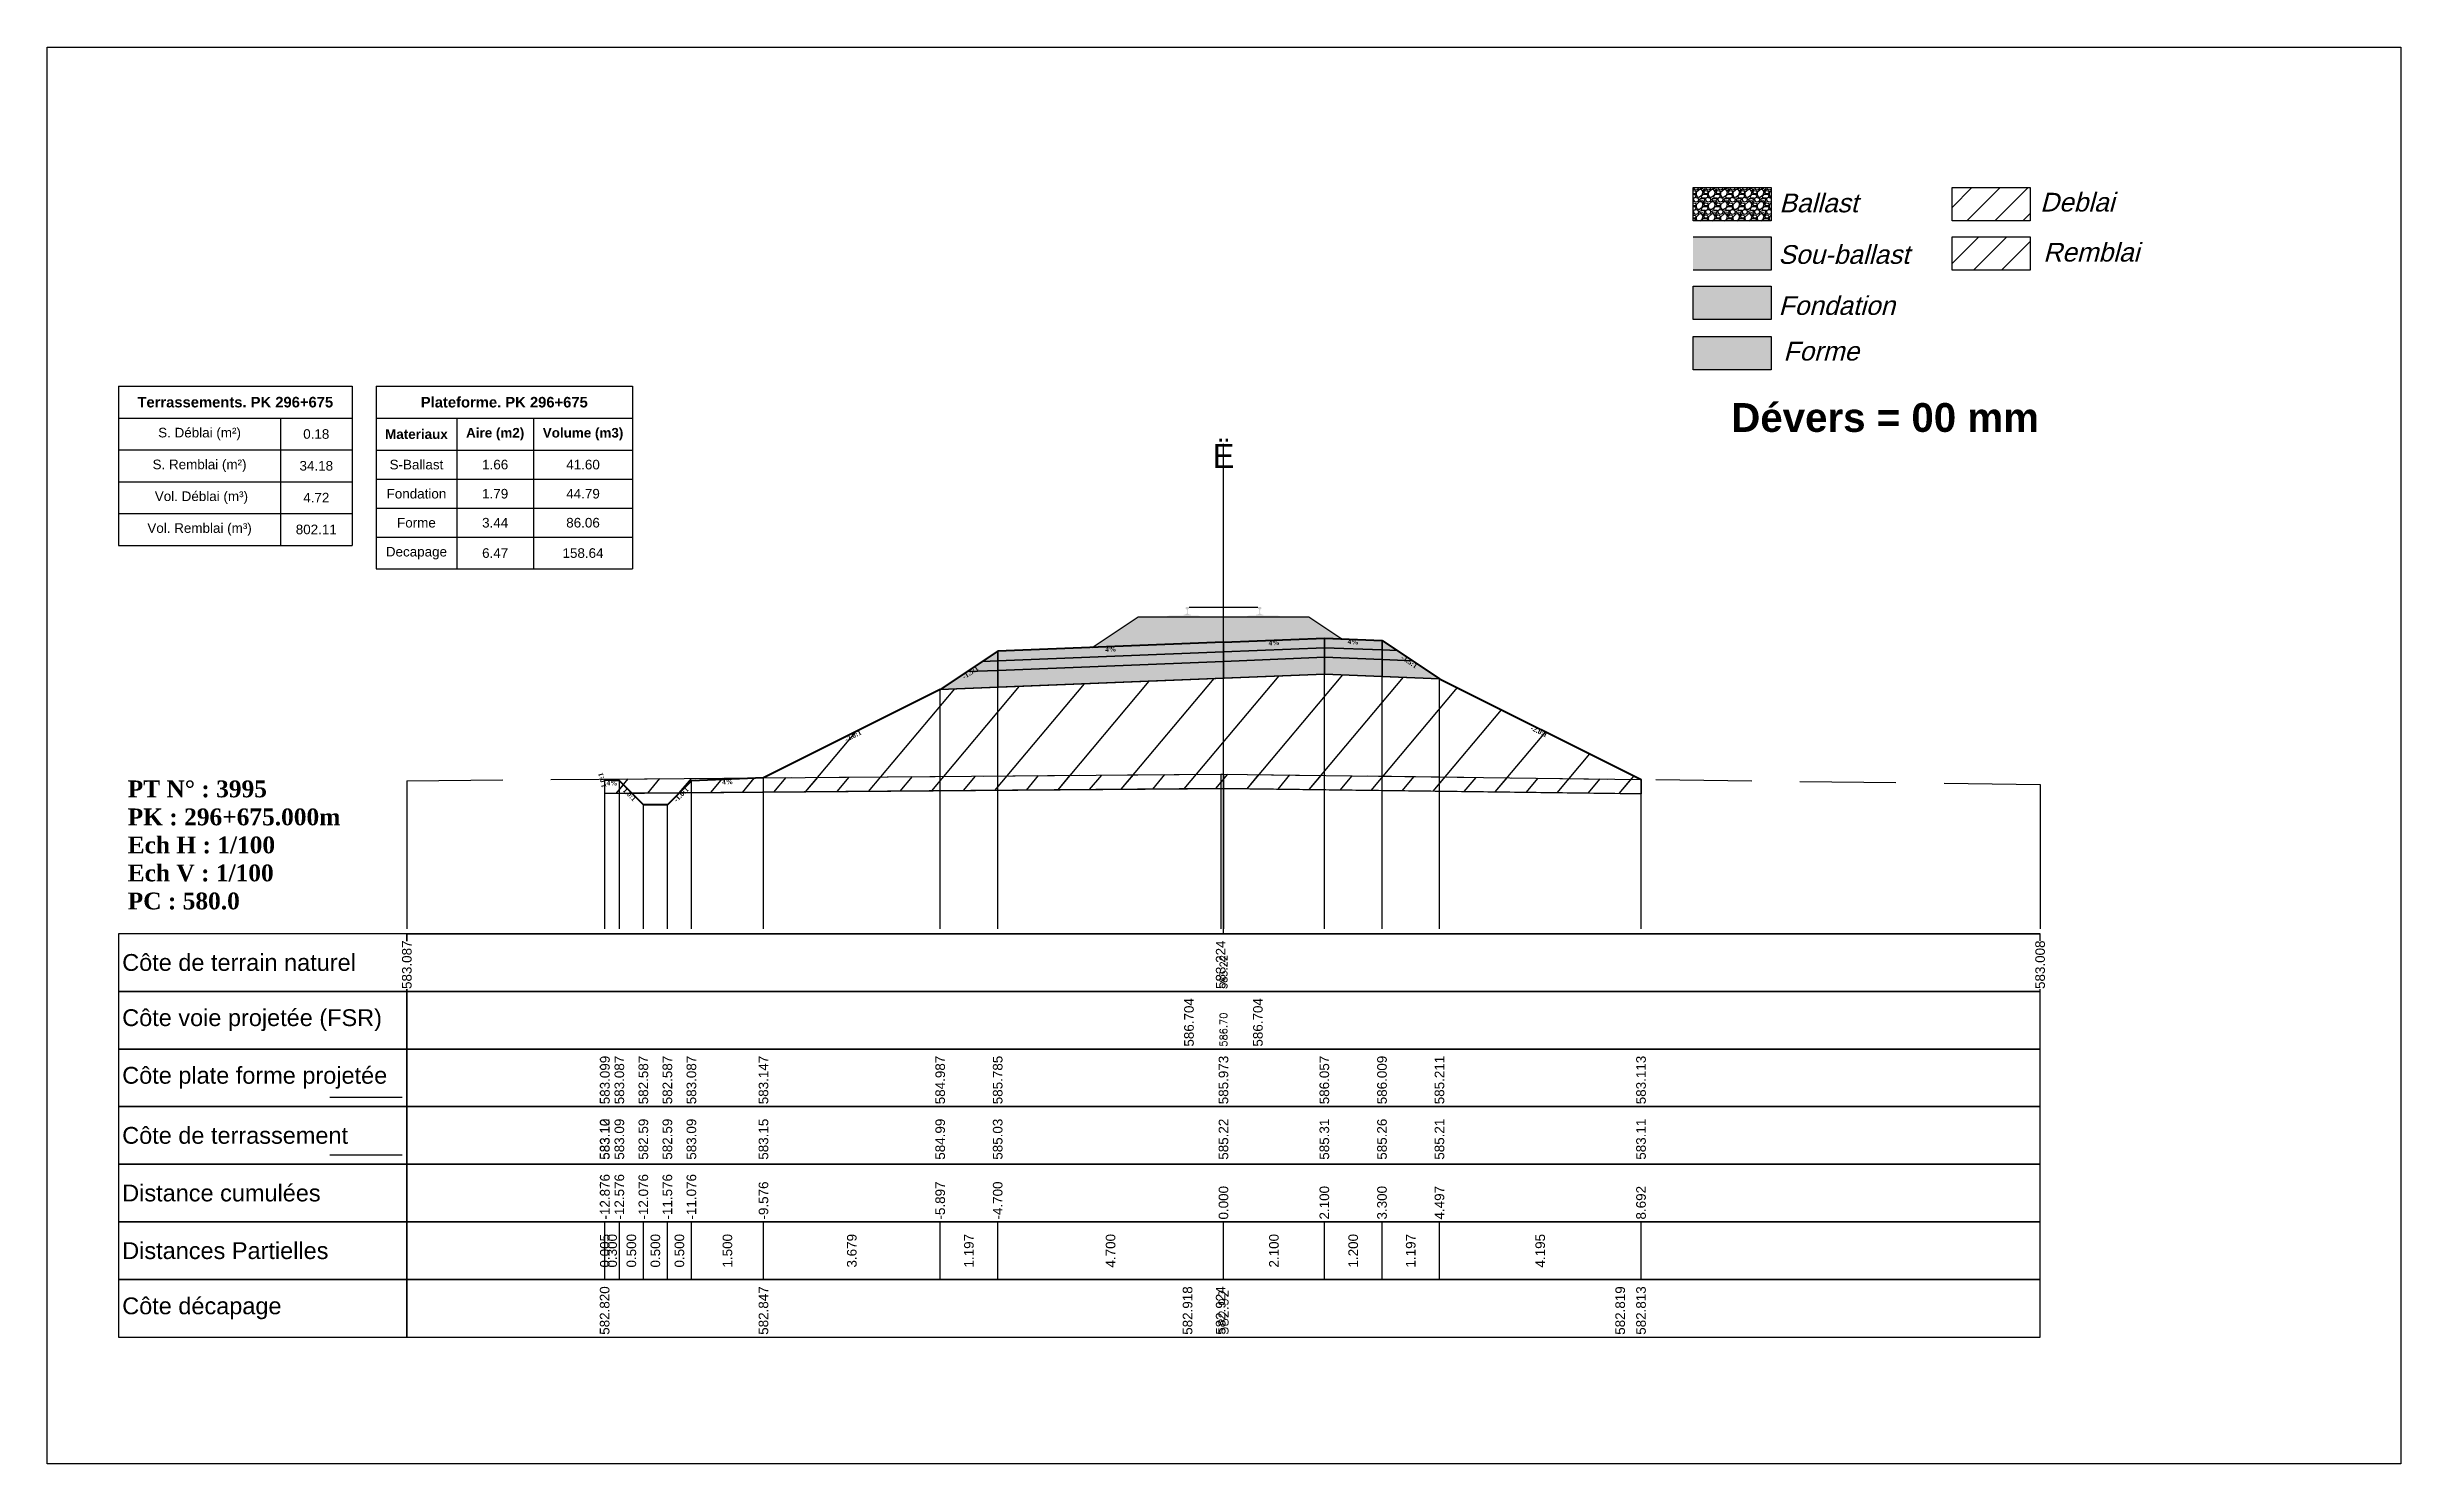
# Model space of a CAD drawing. Header units: millimetres. Extents: x 2762 to 3076, y 916 to 3305.
# Drawn here: x 2950.21 to 2999.21, y 3107.65 to 3137.15 of the extents above; entities that cross this region are included whole.
import ezdxf

# ---------------------------------------------------------------- set-up
doc = ezdxf.new("R2010")
doc.units = ezdxf.units.MM
doc.header["$LTSCALE"] = 2
doc.linetypes.add('CACHE', pattern=[9.525, 6.35, -3.175])
doc.linetypes.add('DASHED', pattern=[0.75, 0.5, -0.25])
for name, color, linetype in [('C-ANNO-TABL', 1, 'Continuous'), ('C-ANNO-TABL-TEXT', 150, 'Continuous'), ('C-ANNO-TABL-TITL', 150, 'Continuous'), ('C-ANNO-TABL-TTBL', 5, 'Continuous'), ('C-ROAD-CORR', 5, 'Continuous'), ('C-ROAD-SCTN', 7, 'Continuous')]:
    doc.layers.add(name, color=color, linetype=linetype)
doc.styles.add('ARIAL', font='arial.ttf')
doc.styles.add('C3D_Etiquette', font='romans.shx')
doc.styles.add('C3D_Profil_Travers', font='romans.shx')
doc.styles.get("Standard").update_dxf_attribs({"font": 'arial.ttf'})

msp = doc.modelspace()

# ---------------------------------------------------------------- texts
at = {"insert": (2985.274, 3129.733), "char_height": 0.6, "attachment_point": 1}
msp.add_mtext_dynamic_manual_height_columns('{\\fArial|b1|i0|c0|p34;Dévers = 00 mm}', width=8.82587, gutter_width=1.25, heights=[0], dxfattribs=at)
at = {"color": 7, "linetype": 'Continuous', "lineweight": -3}
for s, insert, char_height, attachment_point, style in [('{\\fWingdings|b0|i0|c2|p0;Ë}', (2974.705, 3128.384), 0.5, 8, 'C3D_Profil_Travers'), ('{\\fTimes New Roman|b1|i0|c0|p18;PT N° : 3995\\PPK : 296+675.000m\\PEch H : 1/100\\PEch V : 1/100\\PPC : 580.0}', (2951.893, 3119.184), 0.35, 7, 'C3D_Profil_Travers'), ('{\\fArial|b0|i0|c0|p34;Côte de terrain naturel}', (2951.779, 3118.084), 0.35, 4, 'C3D_Etiquette'), ('{\\fArial|b0|i0|c0|p34;Côte plate forme projetée}', (2951.779, 3115.684), 0.35, 4, 'C3D_Etiquette'), ('{\\fArial|b0|i0|c0|p34;Côte de terrassement}', (2951.779, 3114.484), 0.35, 4, 'C3D_Etiquette'), ('{\\fArial|b0|i0|c0|p34;Distance cumulées}', (2951.779, 3113.284), 0.35, 4, 'C3D_Etiquette'), ('{\\fArial|b0|i0|c0|p34;Distances Partielles}', (2951.779, 3112.084), 0.35, 4, 'C3D_Etiquette'), ('{\\fArial|b0|i0|c0|p34;Côte décapage}', (2951.779, 3110.884), 0.35, 4, 'C3D_Etiquette')]:
    msp.add_mtext(s, dxfattribs=dict(at, insert=insert, char_height=char_height, attachment_point=attachment_point, style=style))
at = {"color": 7, "linetype": 'Continuous', "lineweight": -3, "char_height": 0.1, "style": 'C3D_Etiquette'}
for s, insert, width, attachment_point, rotation in [('{\\fTimes New Roman|b1|i0|c0|p18;4%}', (2975.755, 3124.794), 0.37094, 2, 2.2906), ('{\\fTimes New Roman|b1|i0|c0|p18;4%}', (2977.404, 3124.812), 0.42071, 2, 357.7094), ('{\\fTimes New Roman|b1|i0|c0|p18;-1.5:1}', (2969.408, 3124.166), 0.34598, 2, 33.6901), ('{\\fTimes New Roman|b1|i0|c0|p18;4%}', (2972.355, 3124.658), 0.42071, 2, 2.2906), ('{\\fTimes New Roman|b1|i0|c0|p18;-1.5:1}', (2978.601, 3124.39), 0.34598, 2, 326.3099), ('{\\fTimes New Roman|b1|i0|c0|p18;-2.0:1}', (2966.97, 3122.847), 0.34598, 2, 26.5651), ('{\\fTimes New Roman|b1|i0|c0|p18;-2.0:1}', (2981.297, 3122.942), 0.34598, 2, 333.4349), ('{\\fTimes New Roman|b1|i0|c0|p18;1.0:1}', (2961.822, 3121.893), 0.29446, 8, 104.0362), ('{\\fTimes New Roman|b1|i0|c0|p18;4%}', (2961.978, 3121.873), 0.37094, 2, 357.7094), ('{\\fTimes New Roman|b1|i0|c0|p18;4%}', (2964.379, 3121.897), 0.42071, 2, 2.2906), ('{\\fTimes New Roman|b1|i0|c0|p18;1.0:1}', (2962.376, 3121.618), 0.29001, 2, 315), ('{\\fTimes New Roman|b1|i0|c0|p18;-1.0:1}', (2963.381, 3121.618), 0.34598, 2, 45)]:
    msp.add_mtext(s, dxfattribs=dict(at, insert=insert, width=width, attachment_point=attachment_point, rotation=rotation))
at = {"color": 7, "linetype": 'Continuous', "lineweight": -3, "insert": (2951.779, 3116.884), "char_height": 0.35, "attachment_point": 4}
msp.add_mtext('{\\fArial|b0|i0|c0|p34;Côte voie projetée (FSR)}', dxfattribs=at)
at = {"color": 7, "linetype": 'Continuous', "lineweight": -3, "rotation": 90, "style": 'C3D_Profil_Travers'}
for s, insert, char_height, attachment_point in [('586.70', (2974.705, 3116.334), 0.15, 4), ('{\\fArial|b0|i0|c0|p34;583.12}', (2961.823, 3113.979), 0.2, 4), ('{\\fArial|b0|i0|c0|p34;583.10}', (2961.829, 3113.979), 0.2, 4), ('{\\fArial|b0|i0|c0|p34;583.09}', (2962.129, 3113.979), 0.2, 4), ('{\\fArial|b0|i0|c0|p34;582.59}', (2962.629, 3113.979), 0.2, 4), ('{\\fArial|b0|i0|c0|p34;582.59}', (2963.129, 3113.979), 0.2, 4), ('{\\fArial|b0|i0|c0|p34;583.09}', (2963.629, 3113.979), 0.2, 4), ('{\\fArial|b0|i0|c0|p34;583.15}', (2965.129, 3113.979), 0.2, 4), ('{\\fArial|b0|i0|c0|p34;584.99}', (2968.808, 3113.979), 0.2, 4), ('{\\fArial|b0|i0|c0|p34;585.03}', (2970.005, 3113.979), 0.2, 4), ('{\\fArial|b0|i0|c0|p34;585.22}', (2974.705, 3113.979), 0.2, 4), ('{\\fArial|b0|i0|c0|p34;585.31}', (2976.805, 3113.979), 0.2, 4), ('{\\fArial|b0|i0|c0|p34;585.26}', (2978.005, 3113.979), 0.2, 4), ('{\\fArial|b0|i0|c0|p34;585.21}', (2979.201, 3113.979), 0.2, 4), ('{\\fArial|b0|i0|c0|p34;583.11}', (2983.397, 3113.979), 0.2, 4), ('{\\fArial|b0|i0|c0|p34;0.005}', (2961.826, 3112.084), 0.2, 5), ('{\\fArial|b0|i0|c0|p34;0.300}', (2961.979, 3112.084), 0.2, 5), ('{\\fArial|b0|i0|c0|p34;0.500}', (2962.379, 3112.084), 0.2, 5), ('{\\fArial|b0|i0|c0|p34;0.500}', (2962.879, 3112.084), 0.2, 5), ('{\\fArial|b0|i0|c0|p34;0.500}', (2963.379, 3112.084), 0.2, 5), ('{\\fArial|b0|i0|c0|p34;1.500}', (2964.379, 3112.084), 0.2, 5), ('{\\fArial|b0|i0|c0|p34;3.679}', (2966.968, 3112.084), 0.2, 5), ('{\\fArial|b0|i0|c0|p34;1.197}', (2969.406, 3112.084), 0.2, 5), ('{\\fArial|b0|i0|c0|p34;4.700}', (2972.355, 3112.084), 0.2, 5), ('{\\fArial|b0|i0|c0|p34;2.100}', (2975.755, 3112.084), 0.2, 5), ('{\\fArial|b0|i0|c0|p34;1.200}', (2977.405, 3112.084), 0.2, 5), ('{\\fArial|b0|i0|c0|p34;1.197}', (2978.603, 3112.084), 0.2, 5), ('{\\fArial|b0|i0|c0|p34;4.195}', (2981.299, 3112.084), 0.2, 5)]:
    msp.add_mtext(s, dxfattribs=dict(at, insert=insert, char_height=char_height, attachment_point=attachment_point))
at = {"layer": 'C-ANNO-TABL-TEXT', "color": 7, "style": 'ARIAL', "oblique": 15}
for s, p in [('Ballast', (2986.274, 3133.705)), ('Deblai', (2991.704, 3133.721)), ('Remblai', (2991.768, 3132.679)), ('Sou-ballast', (2986.254, 3132.632)), ('Fondation', (2986.259, 3131.569)), ('Forme', (2986.359, 3130.619))]:
    msp.add_text(s, height=0.39, dxfattribs=at).set_placement(p)
at = {"layer": 'C-ANNO-TABL-TEXT', "color": 7, "linetype": 'Continuous', "lineweight": -3, "char_height": 0.2, "attachment_point": 5, "style": 'ARIAL'}
for s, insert in [('{\\fArial|b0|i0|c0|p34;\\C7;0.18}', (2955.819, 3129.088)), ('{\\fArial|b0|i0|c0|p34;\\C7;34.18}', (2955.819, 3128.426)), ('{\\fArial|b0|i0|c0|p34;\\C7;S-Ballast}', (2957.904, 3128.451)), ('{\\fArial|b0|i0|c0|p34;\\C7;1.66}', (2959.543, 3128.451)), ('{\\C18;\\c0;41.60}', (2961.372, 3128.451)), ('{\\fArial|b0|i0|c0|p34;\\C7;4.72}', (2955.819, 3127.764)), ('{\\fArial|b0|i0|c0|p34;\\C7;Fondation}', (2957.904, 3127.845)), ('{\\fArial|b0|i0|c0|p34;\\C7;1.79}', (2959.543, 3127.845)), ('{\\C18;\\c0;44.79}', (2961.372, 3127.845)), ('{\\fArial|b0|i0|c0|p34;\\C7;802.11}', (2955.819, 3127.101)), ('{\\fArial|b0|i0|c0|p34;\\C7;Forme}', (2957.904, 3127.241)), ('{\\fArial|b0|i0|c0|p34;\\C7;3.44}', (2959.543, 3127.241)), ('{\\C18;\\c0;86.06}', (2961.372, 3127.241)), ('{\\fArial|b0|i0|c0|p34;\\C7;Decapage}', (2957.904, 3126.609)), ('{\\fArial|b0|i0|c0|p34;\\C7;6.47}', (2959.543, 3126.609)), ('{\\C18;\\c0;158.64}', (2961.372, 3126.609))]:
    msp.add_mtext(s, dxfattribs=dict(at, insert=insert))
at = {"layer": 'C-ANNO-TABL-TITL', "color": 7, "linetype": 'Continuous', "lineweight": -3, "attachment_point": 5, "style": 'ARIAL'}
for s, insert, char_height in [('{\\fArial|b1|i0|c0|p34;\\C7;Terrassements. PK 296+675}', (2954.133, 3129.751), 0.22), ('{\\fArial|b1|i0|c0|p34;\\C18;\\c0;Plateforme. PK 296+675}', (2959.733, 3129.75), 0.22), ('{\\fArial|b0|i0|c0|p34;\\C7;S. Déblai (m²) }', (2953.389, 3129.088), 0.2), ('{\\fArial|b1|i0|c0|p34;\\C7;Materiaux   }', (2957.904, 3129.085), 0.2), ('{\\fArial|b1|i0|c0|p34;\\C7;Aire (m2)}', (2959.543, 3129.085), 0.2), ('{\\fArial|b1|i0|c0|p34;\\C7;Volume (m3)}', (2961.372, 3129.085), 0.2), ('{\\fArial|b0|i0|c0|p34;\\C7;S. Remblai (m²) }', (2953.389, 3128.426), 0.2), ('{\\fArial|b0|i0|c0|p34;\\C7; Vol. Déblai (m³) }', (2953.389, 3127.764), 0.2), ('{\\fArial|b0|i0|c0|p34;\\C7;Vol. Remblai (m³)}', (2953.389, 3127.101), 0.2)]:
    msp.add_mtext(s, dxfattribs=dict(at, insert=insert, char_height=char_height))

# ---------------------------------------------------------------- hatches: boundary and pattern name
h = msp.add_hatch(color=11)
h.dxf.hatch_style = 1
h.paths.add_polyline_path([(2986.106, 3133.191), (2984.48, 3133.191), (2984.48, 3132.499), (2986.106, 3132.499)])
h = msp.add_hatch(color=30)
h.dxf.hatch_style = 1
h.paths.add_polyline_path([(2986.106, 3132.164), (2984.48, 3132.164), (2984.48, 3131.472), (2986.106, 3131.472)])
h = msp.add_hatch(color=83)
h.dxf.hatch_style = 1
h.paths.add_polyline_path([(2986.106, 3131.118), (2984.48, 3131.118), (2984.48, 3130.426), (2986.106, 3130.426)])
at = {"linetype": 'Continuous', "lineweight": -3}
h = msp.add_hatch(dxfattribs=at)
h.set_pattern_fill('GRAVEL', color=252, scale=0.009, style=0)
h.set_pattern_definition([(228.0128, (2972.136781, 3124.875747), (-1.8288, -2.0574), [0.030755, -3.0447435]), (184.96974, (2972.116207, 3124.852887), (2.743199999, 0.228600013), [0.0527764, -5.2248644]), (132.51045, (2972.063629, 3124.848315), (2.286, -2.5146), [0.0372133, -3.684125]), (267.2737, (2971.974475, 3124.791165), (0.2286, 4.572), [0.0480604, -4.7579794]), (292.83365, (2971.972189, 3124.743159), (-1.143, 2.7432), [0.047127, -4.6655827]), (357.2737, (2971.990477, 3124.699725), (-4.572, 0.2286), [0.0480604, -4.7579794]), (37.69424, (2972.038483, 3124.697439), (-2.9718, -2.286), [0.0635574, -6.2921804]), (72.25533, (2972.088775, 3124.736301), (1.6002, 5.0292), [0.0600048, -5.940473]), (121.42957, (2972.107063, 3124.793451), (-1.8288, 2.9718), [0.048223, -4.774099]), (175.23636, (2972.081917, 3124.834599), (2.5146, -0.2286), [0.055054, -2.697654]), (222.39744, (2972.027053, 3124.839171), (-2.7432, -2.5146), [0.071197, -7.0485095]), (138.81407, (2972.20079, 3124.788879), (-1.6002, 1.3716), [0.0243004, -2.405751]), (171.46923, (2972.182501, 3124.804881), (2.9718, -0.4572), [0.0462314, -4.5769175]), (225, (2972.13678, 3124.81174), (-3e-17, -0.2286), [0.032329, -0.29096]), (203.1986, (2972.12078, 3124.83917), (1.143, 0.4572), [0.01741, -1.723556]), (291.8014, (2972.104777, 3124.832313), (-0.2286, 0.6858), [0.024621, -1.206428]), (30.9638, (2972.11392, 3124.809453), (0.6858, 0.4572), [0.039989, -1.292967]), (161.565, (2972.14821, 3124.83003), (0.4572, -0.2286), [0.028916, -0.693981]), (16.38954, (2971.972189, 3124.832313), (2.286, 0.6858), [0.040508, -4.0102944]), (70.34618, (2972.011051, 3124.843743), (-0.9144, -2.5146), [0.033984, -3.3643994]), (293.1986, (2972.14821, 3124.875747), (-0.4572, 1.143), [0.034819, -1.7061465]), (343.61046, (2972.161927, 3124.843743), (-2.286, 0.6858), [0.040508, -4.0102944]), (339.44395, (2971.97219, 3124.69058), (-1.143, 0.4572), [0.039063, -1.914096]), (294.77514, (2972.008765, 3124.676865), (-1.143, 2.5146), [0.0327305, -3.2403234]), (66.8014, (2972.150497, 3124.647147), (0.4572, 1.143), [0.034819, -1.7061465]), (17.35402, (2972.164213, 3124.67915), (-2.9718, -0.9144), [0.0383204, -3.793714]), (69.44395, (2972.038483, 3124.647147), (-0.4572, -1.143), [0.0195316, -1.933628]), (101.3099, (2972.13678, 3124.647147), (-0.2286, 0.9144), [0.011656, -1.1539795]), (165.9638, (2972.134495, 3124.658577), (0.6858, -0.2286), [0.047127, -0.895415]), (186.009, (2972.088775, 3124.670007), (2.286, 0.2286), [0.043674, -4.323723]), (303.69, (2972.11392, 3124.78888), (-0.2286, 0.4572), [0.032969, -0.79126]), (353.15723, (2972.132209, 3124.761447), (3.8862, -0.4572), [0.05756, -5.698441]), (60.9454, (2972.18936, 3124.754589), (-0.9144, -1.6002), [0.023536, -2.330045]), (90, (2972.2008, 3124.77516), (-0.2286, 0.2286), [0.013716, -0.214884]), (120.25644, (2972.084203, 3124.676865), (0.9144, -1.6002), [0.031758, -3.1440547]), (48.0128, (2972.068201, 3124.704297), (1.8288, 2.0574), [0.06151, -3.0139886]), (0, (2972.10935, 3124.75002), (0.2286, 0.2286), [0.059436, -0.169164]), (325.30485, (2972.168785, 3124.750017), (2.286, -1.6002), [0.036145, -3.5783385]), (254.0546, (2972.198503, 3124.729443), (-0.2286, -0.9144), [0.033285, -1.6309485]), (207.64598, (2972.189359, 3124.697439), (-4.3434, -2.286), [0.054193, -5.365122]), (175.42608, (2972.141353, 3124.672293), (-2.9718, 0.2286), [0.0573327, -5.675926])])
h.paths.add_polyline_path([(2971.972, 3124.647), (2972.93, 3125.285), (2976.48, 3125.285), (2977.169, 3124.826), (2976.805, 3124.84)])
msp.add_hatch(color=254, dxfattribs=at).paths.add_polyline_path([(2973.487, 3125.104), (2973.487, 3125.289), (2973.602, 3125.31), (2973.95, 3125.31), (2973.95, 3125.315), (2973.876, 3125.315), (2973.876, 3125.325), (2973.877, 3125.326), (2973.879, 3125.327), (2973.88, 3125.327), (2973.9, 3125.329), (2973.903, 3125.329), (2973.906, 3125.331), (2973.934, 3125.341), (2973.937, 3125.342), (2973.938, 3125.344), (2973.939, 3125.345), (2973.94, 3125.349), (2973.941, 3125.356), (2973.942, 3125.365), (2973.943, 3125.376), (2973.943, 3125.4), (2973.942, 3125.415), (2973.942, 3125.422), (2973.941, 3125.428), (2973.94, 3125.432), (2973.94, 3125.434), (2973.939, 3125.438), (2973.938, 3125.439), (2973.937, 3125.441), (2973.936, 3125.442), (2973.935, 3125.443), (2973.919, 3125.448), (2973.917, 3125.45), (2973.916, 3125.451), (2973.915, 3125.453), (2973.915, 3125.455), (2973.915, 3125.473), (2973.916, 3125.478), (2973.917, 3125.48), (2973.919, 3125.482), (2973.921, 3125.484), (2973.924, 3125.485), (2973.925, 3125.485), (2973.929, 3125.486), (2973.933, 3125.487), (2973.936, 3125.487), (2973.94, 3125.487), (2973.945, 3125.487), (2973.948, 3125.487), (2973.951, 3125.487), (2973.955, 3125.487), (2973.958, 3125.487), (2973.962, 3125.487), (2973.967, 3125.487), (2973.97, 3125.487), (2973.974, 3125.486), (2973.978, 3125.485), (2973.979, 3125.485), (2973.981, 3125.484), (2973.984, 3125.482), (2973.986, 3125.48), (2973.987, 3125.478), (2973.987, 3125.473), (2973.987, 3125.455), (2973.987, 3125.453), (2973.987, 3125.451), (2973.986, 3125.45), (2973.984, 3125.448), (2973.968, 3125.443), (2973.967, 3125.442), (2973.965, 3125.441), (2973.964, 3125.439), (2973.964, 3125.438), (2973.963, 3125.434), (2973.962, 3125.432), (2973.962, 3125.428), (2973.961, 3125.422), (2973.96, 3125.415), (2973.96, 3125.4), (2973.96, 3125.376), (2973.961, 3125.365), (2973.962, 3125.356), (2973.963, 3125.349), (2973.964, 3125.345), (2973.965, 3125.344), (2973.966, 3125.342), (2973.968, 3125.341), (2973.997, 3125.331), (2974, 3125.329), (2974.003, 3125.329), (2974.023, 3125.327), (2974.024, 3125.327), (2974.025, 3125.326), (2974.026, 3125.325), (2974.026, 3125.315), (2973.952, 3125.315), (2973.952, 3125.31), (2974.156, 3125.31), (2974.288, 3125.279), (2975.122, 3125.279), (2975.253, 3125.31), (2975.457, 3125.31), (2975.457, 3125.315), (2975.383, 3125.315), (2975.383, 3125.325), (2975.384, 3125.326), (2975.386, 3125.327), (2975.387, 3125.327), (2975.407, 3125.329), (2975.41, 3125.329), (2975.413, 3125.331), (2975.441, 3125.341), (2975.444, 3125.342), (2975.445, 3125.344), (2975.446, 3125.345), (2975.447, 3125.349), (2975.448, 3125.356), (2975.449, 3125.365), (2975.45, 3125.376), (2975.45, 3125.4), (2975.449, 3125.415), (2975.449, 3125.422), (2975.448, 3125.428), (2975.447, 3125.432), (2975.447, 3125.434), (2975.446, 3125.438), (2975.445, 3125.439), (2975.444, 3125.441), (2975.443, 3125.442), (2975.442, 3125.443), (2975.426, 3125.448), (2975.424, 3125.45), (2975.423, 3125.451), (2975.422, 3125.453), (2975.422, 3125.455), (2975.422, 3125.473), (2975.423, 3125.478), (2975.424, 3125.48), (2975.426, 3125.482), (2975.428, 3125.484), (2975.431, 3125.485), (2975.432, 3125.485), (2975.436, 3125.486), (2975.44, 3125.487), (2975.443, 3125.487), (2975.447, 3125.487), (2975.452, 3125.487), (2975.455, 3125.487), (2975.458, 3125.487), (2975.462, 3125.487), (2975.465, 3125.487), (2975.469, 3125.487), (2975.474, 3125.487), (2975.477, 3125.487), (2975.481, 3125.486), (2975.485, 3125.485), (2975.486, 3125.485), (2975.488, 3125.484), (2975.491, 3125.482), (2975.493, 3125.48), (2975.494, 3125.478), (2975.494, 3125.473), (2975.494, 3125.455), (2975.494, 3125.453), (2975.494, 3125.451), (2975.493, 3125.45), (2975.491, 3125.448), (2975.475, 3125.443), (2975.474, 3125.442), (2975.472, 3125.441), (2975.471, 3125.439), (2975.471, 3125.438), (2975.47, 3125.434), (2975.469, 3125.432), (2975.469, 3125.428), (2975.468, 3125.422), (2975.467, 3125.415), (2975.467, 3125.4), (2975.467, 3125.376), (2975.468, 3125.365), (2975.469, 3125.356), (2975.47, 3125.349), (2975.471, 3125.345), (2975.472, 3125.344), (2975.473, 3125.342), (2975.475, 3125.341), (2975.504, 3125.331), (2975.507, 3125.329), (2975.51, 3125.329), (2975.53, 3125.327), (2975.531, 3125.327), (2975.532, 3125.326), (2975.533, 3125.325), (2975.533, 3125.315), (2975.459, 3125.315), (2975.459, 3125.31), (2975.807, 3125.31), (2975.922, 3125.289), (2975.922, 3125.104)])
h = msp.add_hatch(color=11, dxfattribs=at)
h.paths.add_polyline_path([(2978.005, 3124.592), (2978.005, 3124.792), (2978.324, 3124.58)])
h.paths.add_polyline_path([(2976.805, 3124.64), (2976.805, 3124.84), (2978.005, 3124.792), (2978.005, 3124.592)])
h.paths.add_polyline_path([(2974.705, 3124.556), (2974.705, 3124.756), (2976.805, 3124.84), (2976.805, 3124.64)])
h.paths.add_polyline_path([(2970.005, 3124.368), (2970.005, 3124.568), (2974.705, 3124.756), (2974.705, 3124.556)])
h.paths.add_polyline_path([(2969.685, 3124.356), (2970.005, 3124.568), (2970.005, 3124.368)])
h = msp.add_hatch(color=83, dxfattribs=at)
h.paths.add_polyline_path([(2978.005, 3124.042), (2978.005, 3124.392), (2978.643, 3124.367), (2979.201, 3123.995)])
h.paths.add_polyline_path([(2976.805, 3124.09), (2976.805, 3124.44), (2978.005, 3124.392), (2978.005, 3124.042)])
h.paths.add_polyline_path([(2974.705, 3124.006), (2974.705, 3124.356), (2976.805, 3124.44), (2976.805, 3124.09)])
h.paths.add_polyline_path([(2970.005, 3123.818), (2970.005, 3124.168), (2974.705, 3124.356), (2974.705, 3124.006)])
h.paths.add_polyline_path([(2968.808, 3123.771), (2969.366, 3124.143), (2970.005, 3124.168), (2970.005, 3123.818)])
h = msp.add_hatch(color=30, dxfattribs=at)
h.paths.add_polyline_path([(2978.005, 3124.392), (2978.005, 3124.592), (2978.324, 3124.58), (2978.643, 3124.367)])
h.paths.add_polyline_path([(2976.805, 3124.44), (2976.805, 3124.64), (2978.005, 3124.592), (2978.005, 3124.392)])
h.paths.add_polyline_path([(2974.705, 3124.356), (2974.705, 3124.556), (2976.805, 3124.64), (2976.805, 3124.44)])
h.paths.add_polyline_path([(2970.005, 3124.168), (2970.005, 3124.368), (2974.705, 3124.556), (2974.705, 3124.356)])
h.paths.add_polyline_path([(2969.366, 3124.143), (2969.685, 3124.356), (2970.005, 3124.368), (2970.005, 3124.168)])
h = msp.add_hatch(dxfattribs=at)
h.set_pattern_fill('_U', color=3, angle=50, style=0, pattern_type=0)
h.set_pattern_definition([(50, (2963.3744, 3121.6168), (-0.766044, 0.64279), [])])
h.paths.add_polyline_path([(2963.374, 3121.617), (2963.629, 3121.871), (2965.129, 3121.931), (2968.808, 3123.771), (2976.805, 3124.09), (2979.201, 3123.995), (2983.397, 3121.897), (2983.397, 3121.597), (2974.647, 3121.708)])
h.paths.add_polyline_path([(2961.823, 3121.604), (2961.823, 3121.904), (2961.829, 3121.883), (2962.129, 3121.871), (2962.391, 3121.609)])
h = msp.add_hatch(dxfattribs=at)
h.set_pattern_fill('_U', color=150, scale=0.5, angle=50, style=0, pattern_type=0)
h.set_pattern_definition([(50, (2963.3744, 3121.6168), (-0.383022, 0.321394), [])])
h.paths.add_polyline_path([(2963.374, 3121.617), (2963.629, 3121.871), (2965.129, 3121.931), (2974.647, 3122.008), (2983.397, 3121.897), (2983.397, 3121.597), (2974.647, 3121.708)])
h.paths.add_polyline_path([(2961.823, 3121.904), (2965.129, 3121.931), (2963.629, 3121.871), (2963.374, 3121.617), (2962.391, 3121.609), (2962.129, 3121.871), (2961.829, 3121.883)])
h.paths.add_polyline_path([(2961.823, 3121.604), (2961.823, 3121.904), (2961.829, 3121.883), (2962.129, 3121.871), (2962.391, 3121.609)])

# ---------------------------------------------------------------- linework, layer by layer
for p, q in [((2984.48, 3134.219), (2986.106, 3134.219)), ((2984.48, 3134.219), (2986.106, 3134.219)), ((2984.48, 3133.527), (2984.48, 3134.219)), ((2986.106, 3134.219), (2986.106, 3133.527)), ((2986.106, 3134.219), (2986.106, 3133.527)), ((2989.873, 3134.219), (2991.499, 3134.219)), ((2989.873, 3133.527), (2989.873, 3134.219)), ((2991.499, 3134.219), (2991.499, 3133.527)), ((2986.106, 3133.527), (2984.48, 3133.527)), ((2986.106, 3133.527), (2984.48, 3133.527)), ((2984.48, 3133.191), (2986.106, 3133.191)), ((2986.106, 3133.191), (2986.106, 3132.499)), ((2991.499, 3133.527), (2989.873, 3133.527)), ((2989.873, 3133.191), (2991.499, 3133.191)), ((2989.873, 3132.499), (2989.873, 3133.191)), ((2991.499, 3133.191), (2991.499, 3132.499)), ((2986.106, 3132.499), (2984.48, 3132.499)), ((2984.48, 3132.164), (2986.106, 3132.164)), ((2984.48, 3131.472), (2984.48, 3132.164)), ((2986.106, 3132.164), (2986.106, 3131.472)), ((2991.499, 3132.499), (2989.873, 3132.499)), ((2986.106, 3131.472), (2984.48, 3131.472)), ((2984.48, 3131.118), (2986.106, 3131.118)), ((2984.48, 3130.426), (2984.48, 3131.118)), ((2986.106, 3131.118), (2986.106, 3130.426)), ((2986.106, 3130.426), (2984.48, 3130.426))]:
    msp.add_line(p, q)
at = {"linetype": 'Continuous'}
for p, q in [((2984.483, 3134.172), (2984.48, 3134.173)), ((2984.48, 3134.17), (2984.483, 3134.172)), ((2984.52, 3134.144), (2984.48, 3134.15)), ((2984.48, 3134.104), (2984.53, 3134.098)), ((2984.48, 3134.083), (2984.506, 3134.083)), ((2984.486, 3134.219), (2984.499, 3134.188)), ((2984.498, 3134.188), (2984.541, 3134.175)), ((2984.505, 3134.086), (2984.539, 3134.063)), ((2984.543, 3134.128), (2984.522, 3134.145)), ((2984.529, 3134.088), (2984.542, 3134.111)), ((2984.539, 3134.061), (2984.529, 3134.025)), ((2984.541, 3134.175), (2984.585, 3134.188)), ((2984.544, 3134.129), (2984.542, 3134.076)), ((2984.542, 3134.111), (2984.542, 3134.127)), ((2984.542, 3134.076), (2984.562, 3134.028)), ((2984.609, 3134.175), (2984.55, 3134.122)), ((2984.585, 3134.187), (2984.596, 3134.219)), ((2984.662, 3134.175), (2984.601, 3134.18)), ((2984.615, 3134.025), (2984.671, 3134.068)), ((2984.642, 3134.193), (2984.618, 3134.219)), ((2984.685, 3134.199), (2984.627, 3134.194)), ((2984.649, 3134.033), (2984.694, 3134.083)), ((2984.689, 3134.131), (2984.661, 3134.176)), ((2984.671, 3134.068), (2984.691, 3134.132)), ((2984.688, 3134.175), (2984.698, 3134.15)), ((2984.707, 3134.183), (2984.689, 3134.176)), ((2984.694, 3134.083), (2984.76, 3134.083)), ((2984.699, 3134.149), (2984.737, 3134.172)), ((2984.724, 3134.152), (2984.699, 3134.127)), ((2984.699, 3134.127), (2984.719, 3134.096)), ((2984.719, 3134.219), (2984.701, 3134.198)), ((2984.719, 3134.219), (2984.701, 3134.198)), ((2984.737, 3134.172), (2984.706, 3134.182)), ((2984.72, 3134.106), (2984.784, 3134.098)), ((2984.774, 3134.144), (2984.724, 3134.151)), ((2984.774, 3134.144), (2984.724, 3134.151)), ((2984.74, 3134.219), (2984.753, 3134.188)), ((2984.74, 3134.219), (2984.753, 3134.188)), ((2984.752, 3134.188), (2984.795, 3134.175)), ((2984.752, 3134.188), (2984.795, 3134.175)), ((2984.759, 3134.086), (2984.793, 3134.063)), ((2984.797, 3134.128), (2984.776, 3134.145)), ((2984.797, 3134.128), (2984.776, 3134.145)), ((2984.783, 3134.088), (2984.796, 3134.111)), ((2984.793, 3134.061), (2984.783, 3134.025)), ((2984.795, 3134.175), (2984.839, 3134.188)), ((2984.795, 3134.175), (2984.839, 3134.188)), ((2984.798, 3134.129), (2984.796, 3134.076)), ((2984.798, 3134.129), (2984.796, 3134.076)), ((2984.796, 3134.111), (2984.796, 3134.127)), ((2984.796, 3134.111), (2984.796, 3134.127)), ((2984.796, 3134.076), (2984.816, 3134.028)), ((2984.863, 3134.175), (2984.804, 3134.122)), ((2984.863, 3134.175), (2984.804, 3134.122)), ((2984.839, 3134.187), (2984.85, 3134.219)), ((2984.839, 3134.187), (2984.85, 3134.219)), ((2984.916, 3134.175), (2984.855, 3134.18)), ((2984.916, 3134.175), (2984.855, 3134.18)), ((2984.869, 3134.025), (2984.925, 3134.068)), ((2984.869, 3134.025), (2984.925, 3134.068)), ((2984.896, 3134.193), (2984.872, 3134.219)), ((2984.896, 3134.193), (2984.872, 3134.219)), ((2984.939, 3134.199), (2984.881, 3134.194)), ((2984.939, 3134.199), (2984.881, 3134.194)), ((2984.903, 3134.033), (2984.948, 3134.083)), ((2984.903, 3134.033), (2984.948, 3134.083)), ((2984.943, 3134.131), (2984.915, 3134.176)), ((2984.943, 3134.131), (2984.915, 3134.176)), ((2984.925, 3134.068), (2984.945, 3134.132)), ((2984.925, 3134.068), (2984.945, 3134.132)), ((2984.942, 3134.175), (2984.952, 3134.15)), ((2984.942, 3134.175), (2984.952, 3134.15)), ((2984.961, 3134.183), (2984.943, 3134.176)), ((2984.961, 3134.183), (2984.943, 3134.176)), ((2984.948, 3134.083), (2985.014, 3134.083)), ((2984.948, 3134.083), (2985.014, 3134.083)), ((2984.953, 3134.149), (2984.991, 3134.172)), ((2984.953, 3134.149), (2984.991, 3134.172)), ((2984.978, 3134.152), (2984.953, 3134.127)), ((2984.978, 3134.152), (2984.953, 3134.127)), ((2984.953, 3134.127), (2984.973, 3134.096)), ((2984.953, 3134.127), (2984.973, 3134.096)), ((2984.973, 3134.219), (2984.955, 3134.198)), ((2984.973, 3134.219), (2984.955, 3134.198)), ((2984.991, 3134.172), (2984.96, 3134.182)), ((2984.991, 3134.172), (2984.96, 3134.182)), ((2984.974, 3134.106), (2985.038, 3134.098)), ((2984.974, 3134.106), (2985.038, 3134.098)), ((2985.028, 3134.144), (2984.978, 3134.151)), ((2985.028, 3134.144), (2984.978, 3134.151)), ((2984.994, 3134.219), (2985.007, 3134.188)), ((2984.994, 3134.219), (2985.007, 3134.188)), ((2985.006, 3134.188), (2985.049, 3134.175)), ((2985.006, 3134.188), (2985.049, 3134.175)), ((2985.013, 3134.086), (2985.047, 3134.063)), ((2985.013, 3134.086), (2985.047, 3134.063)), ((2985.051, 3134.128), (2985.03, 3134.145)), ((2985.051, 3134.128), (2985.03, 3134.145)), ((2985.037, 3134.088), (2985.05, 3134.111)), ((2985.037, 3134.088), (2985.05, 3134.111)), ((2985.047, 3134.061), (2985.037, 3134.025)), ((2985.047, 3134.061), (2985.037, 3134.025)), ((2985.049, 3134.175), (2985.093, 3134.188)), ((2985.049, 3134.175), (2985.093, 3134.188)), ((2985.052, 3134.129), (2985.05, 3134.076)), ((2985.052, 3134.129), (2985.05, 3134.076)), ((2985.05, 3134.111), (2985.05, 3134.127)), ((2985.05, 3134.111), (2985.05, 3134.127)), ((2985.05, 3134.076), (2985.07, 3134.028)), ((2985.05, 3134.076), (2985.07, 3134.028)), ((2985.117, 3134.175), (2985.058, 3134.122)), ((2985.117, 3134.175), (2985.058, 3134.122)), ((2985.093, 3134.187), (2985.104, 3134.219)), ((2985.093, 3134.187), (2985.104, 3134.219)), ((2985.17, 3134.175), (2985.109, 3134.18)), ((2985.17, 3134.175), (2985.109, 3134.18)), ((2985.123, 3134.025), (2985.179, 3134.068)), ((2985.123, 3134.025), (2985.179, 3134.068)), ((2985.15, 3134.193), (2985.126, 3134.219)), ((2985.15, 3134.193), (2985.126, 3134.219)), ((2985.193, 3134.199), (2985.135, 3134.194)), ((2985.193, 3134.199), (2985.135, 3134.194)), ((2985.157, 3134.033), (2985.202, 3134.083)), ((2985.157, 3134.033), (2985.202, 3134.083)), ((2985.197, 3134.131), (2985.169, 3134.176)), ((2985.197, 3134.131), (2985.169, 3134.176)), ((2985.179, 3134.068), (2985.199, 3134.132)), ((2985.179, 3134.068), (2985.199, 3134.132)), ((2985.196, 3134.175), (2985.206, 3134.15)), ((2985.196, 3134.175), (2985.206, 3134.15)), ((2985.215, 3134.183), (2985.197, 3134.176)), ((2985.215, 3134.183), (2985.197, 3134.176)), ((2985.202, 3134.083), (2985.268, 3134.083)), ((2985.202, 3134.083), (2985.268, 3134.083)), ((2985.207, 3134.149), (2985.245, 3134.172)), ((2985.207, 3134.149), (2985.245, 3134.172)), ((2985.232, 3134.152), (2985.207, 3134.127)), ((2985.232, 3134.152), (2985.207, 3134.127)), ((2985.207, 3134.127), (2985.227, 3134.096)), ((2985.207, 3134.127), (2985.227, 3134.096)), ((2985.227, 3134.219), (2985.209, 3134.198)), ((2985.227, 3134.219), (2985.209, 3134.198)), ((2985.245, 3134.172), (2985.214, 3134.182)), ((2985.245, 3134.172), (2985.214, 3134.182)), ((2985.228, 3134.106), (2985.292, 3134.098)), ((2985.228, 3134.106), (2985.292, 3134.098)), ((2985.282, 3134.144), (2985.232, 3134.151)), ((2985.282, 3134.144), (2985.232, 3134.151)), ((2985.248, 3134.219), (2985.261, 3134.188)), ((2985.248, 3134.219), (2985.261, 3134.188)), ((2985.26, 3134.188), (2985.303, 3134.175)), ((2985.26, 3134.188), (2985.303, 3134.175)), ((2985.267, 3134.086), (2985.301, 3134.063)), ((2985.267, 3134.086), (2985.301, 3134.063)), ((2985.305, 3134.128), (2985.284, 3134.145)), ((2985.305, 3134.128), (2985.284, 3134.145)), ((2985.291, 3134.088), (2985.304, 3134.111)), ((2985.291, 3134.088), (2985.304, 3134.111)), ((2985.301, 3134.061), (2985.291, 3134.025)), ((2985.301, 3134.061), (2985.291, 3134.025)), ((2985.303, 3134.175), (2985.347, 3134.188)), ((2985.303, 3134.175), (2985.347, 3134.188)), ((2985.306, 3134.129), (2985.304, 3134.076)), ((2985.306, 3134.129), (2985.304, 3134.076)), ((2985.304, 3134.111), (2985.304, 3134.127)), ((2985.304, 3134.111), (2985.304, 3134.127)), ((2985.304, 3134.076), (2985.324, 3134.028)), ((2985.304, 3134.076), (2985.324, 3134.028)), ((2985.371, 3134.175), (2985.312, 3134.122)), ((2985.371, 3134.175), (2985.312, 3134.122)), ((2985.347, 3134.187), (2985.358, 3134.219)), ((2985.347, 3134.187), (2985.358, 3134.219)), ((2985.424, 3134.175), (2985.363, 3134.18)), ((2985.424, 3134.175), (2985.363, 3134.18)), ((2985.377, 3134.025), (2985.433, 3134.068)), ((2985.377, 3134.025), (2985.433, 3134.068)), ((2985.404, 3134.193), (2985.38, 3134.219)), ((2985.404, 3134.193), (2985.38, 3134.219)), ((2985.447, 3134.199), (2985.389, 3134.194)), ((2985.447, 3134.199), (2985.389, 3134.194)), ((2985.411, 3134.033), (2985.456, 3134.083)), ((2985.411, 3134.033), (2985.456, 3134.083)), ((2985.451, 3134.131), (2985.423, 3134.176)), ((2985.451, 3134.131), (2985.423, 3134.176)), ((2985.433, 3134.068), (2985.453, 3134.132)), ((2985.433, 3134.068), (2985.453, 3134.132)), ((2985.45, 3134.175), (2985.46, 3134.15)), ((2985.45, 3134.175), (2985.46, 3134.15)), ((2985.469, 3134.183), (2985.451, 3134.176)), ((2985.469, 3134.183), (2985.451, 3134.176)), ((2985.456, 3134.083), (2985.522, 3134.083)), ((2985.456, 3134.083), (2985.522, 3134.083)), ((2985.461, 3134.149), (2985.499, 3134.172)), ((2985.461, 3134.149), (2985.499, 3134.172)), ((2985.486, 3134.152), (2985.461, 3134.127)), ((2985.486, 3134.152), (2985.461, 3134.127)), ((2985.461, 3134.127), (2985.481, 3134.096)), ((2985.461, 3134.127), (2985.481, 3134.096)), ((2985.481, 3134.219), (2985.463, 3134.198)), ((2985.481, 3134.219), (2985.463, 3134.198)), ((2985.499, 3134.172), (2985.468, 3134.182)), ((2985.499, 3134.172), (2985.468, 3134.182)), ((2985.482, 3134.106), (2985.546, 3134.098)), ((2985.482, 3134.106), (2985.546, 3134.098)), ((2985.536, 3134.144), (2985.486, 3134.151)), ((2985.536, 3134.144), (2985.486, 3134.151)), ((2985.502, 3134.219), (2985.515, 3134.188)), ((2985.502, 3134.219), (2985.515, 3134.188)), ((2985.514, 3134.188), (2985.557, 3134.175)), ((2985.514, 3134.188), (2985.557, 3134.175)), ((2985.521, 3134.086), (2985.555, 3134.063)), ((2985.521, 3134.086), (2985.555, 3134.063)), ((2985.559, 3134.128), (2985.538, 3134.145)), ((2985.559, 3134.128), (2985.538, 3134.145)), ((2985.545, 3134.088), (2985.558, 3134.111)), ((2985.545, 3134.088), (2985.558, 3134.111)), ((2985.555, 3134.061), (2985.545, 3134.025)), ((2985.555, 3134.061), (2985.545, 3134.025)), ((2985.557, 3134.175), (2985.601, 3134.188)), ((2985.557, 3134.175), (2985.601, 3134.188)), ((2985.56, 3134.129), (2985.558, 3134.076)), ((2985.56, 3134.129), (2985.558, 3134.076)), ((2985.558, 3134.111), (2985.558, 3134.127)), ((2985.558, 3134.111), (2985.558, 3134.127)), ((2985.558, 3134.076), (2985.578, 3134.028)), ((2985.558, 3134.076), (2985.578, 3134.028)), ((2985.625, 3134.175), (2985.566, 3134.122)), ((2985.625, 3134.175), (2985.566, 3134.122)), ((2985.601, 3134.187), (2985.612, 3134.219)), ((2985.601, 3134.187), (2985.612, 3134.219)), ((2985.678, 3134.175), (2985.617, 3134.18)), ((2985.678, 3134.175), (2985.617, 3134.18)), ((2985.631, 3134.025), (2985.687, 3134.068)), ((2985.631, 3134.025), (2985.687, 3134.068)), ((2985.658, 3134.193), (2985.634, 3134.219)), ((2985.658, 3134.193), (2985.634, 3134.219)), ((2985.701, 3134.199), (2985.643, 3134.194)), ((2985.701, 3134.199), (2985.643, 3134.194)), ((2985.665, 3134.033), (2985.71, 3134.083)), ((2985.665, 3134.033), (2985.71, 3134.083)), ((2985.705, 3134.131), (2985.677, 3134.176)), ((2985.705, 3134.131), (2985.677, 3134.176)), ((2985.687, 3134.068), (2985.707, 3134.132)), ((2985.687, 3134.068), (2985.707, 3134.132)), ((2985.704, 3134.175), (2985.714, 3134.15)), ((2985.704, 3134.175), (2985.714, 3134.15)), ((2985.723, 3134.183), (2985.705, 3134.176)), ((2985.723, 3134.183), (2985.705, 3134.176)), ((2985.71, 3134.083), (2985.776, 3134.083)), ((2985.71, 3134.083), (2985.776, 3134.083)), ((2985.715, 3134.149), (2985.753, 3134.172)), ((2985.715, 3134.149), (2985.753, 3134.172)), ((2985.74, 3134.152), (2985.715, 3134.127)), ((2985.74, 3134.152), (2985.715, 3134.127)), ((2985.715, 3134.127), (2985.735, 3134.096)), ((2985.715, 3134.127), (2985.735, 3134.096)), ((2985.735, 3134.219), (2985.717, 3134.198)), ((2985.735, 3134.219), (2985.717, 3134.198)), ((2985.753, 3134.172), (2985.722, 3134.182)), ((2985.753, 3134.172), (2985.722, 3134.182)), ((2985.736, 3134.106), (2985.8, 3134.098)), ((2985.736, 3134.106), (2985.8, 3134.098)), ((2985.79, 3134.144), (2985.74, 3134.151)), ((2985.79, 3134.144), (2985.74, 3134.151)), ((2985.756, 3134.219), (2985.769, 3134.188)), ((2985.756, 3134.219), (2985.769, 3134.188)), ((2985.768, 3134.188), (2985.811, 3134.175)), ((2985.768, 3134.188), (2985.811, 3134.175)), ((2985.775, 3134.086), (2985.809, 3134.063)), ((2985.775, 3134.086), (2985.809, 3134.063)), ((2985.813, 3134.128), (2985.792, 3134.145)), ((2985.813, 3134.128), (2985.792, 3134.145)), ((2985.799, 3134.088), (2985.812, 3134.111)), ((2985.799, 3134.088), (2985.812, 3134.111)), ((2985.809, 3134.061), (2985.799, 3134.025)), ((2985.809, 3134.061), (2985.799, 3134.025)), ((2985.811, 3134.175), (2985.855, 3134.188)), ((2985.811, 3134.175), (2985.855, 3134.188)), ((2985.814, 3134.129), (2985.812, 3134.076)), ((2985.814, 3134.129), (2985.812, 3134.076)), ((2985.812, 3134.111), (2985.812, 3134.127)), ((2985.812, 3134.111), (2985.812, 3134.127)), ((2985.812, 3134.076), (2985.832, 3134.028)), ((2985.812, 3134.076), (2985.832, 3134.028)), ((2985.879, 3134.175), (2985.82, 3134.122)), ((2985.879, 3134.175), (2985.82, 3134.122)), ((2985.855, 3134.187), (2985.866, 3134.219)), ((2985.855, 3134.187), (2985.866, 3134.219)), ((2985.932, 3134.175), (2985.871, 3134.18)), ((2985.932, 3134.175), (2985.871, 3134.18)), ((2985.885, 3134.025), (2985.941, 3134.068)), ((2985.885, 3134.025), (2985.941, 3134.068)), ((2985.912, 3134.193), (2985.888, 3134.219)), ((2985.912, 3134.193), (2985.888, 3134.219)), ((2985.955, 3134.199), (2985.897, 3134.194)), ((2985.955, 3134.199), (2985.897, 3134.194)), ((2985.919, 3134.033), (2985.964, 3134.083)), ((2985.919, 3134.033), (2985.964, 3134.083)), ((2985.959, 3134.131), (2985.931, 3134.176)), ((2985.959, 3134.131), (2985.931, 3134.176)), ((2985.941, 3134.068), (2985.961, 3134.132)), ((2985.941, 3134.068), (2985.961, 3134.132)), ((2985.958, 3134.175), (2985.968, 3134.15)), ((2985.958, 3134.175), (2985.968, 3134.15)), ((2985.977, 3134.183), (2985.959, 3134.176)), ((2985.977, 3134.183), (2985.959, 3134.176)), ((2985.964, 3134.083), (2986.03, 3134.083)), ((2985.964, 3134.083), (2986.03, 3134.083)), ((2985.969, 3134.149), (2986.007, 3134.172)), ((2985.969, 3134.149), (2986.007, 3134.172)), ((2985.994, 3134.152), (2985.969, 3134.127)), ((2985.994, 3134.152), (2985.969, 3134.127)), ((2985.969, 3134.127), (2985.989, 3134.096)), ((2985.969, 3134.127), (2985.989, 3134.096)), ((2985.989, 3134.219), (2985.971, 3134.198)), ((2985.989, 3134.219), (2985.971, 3134.198)), ((2986.007, 3134.172), (2985.976, 3134.182)), ((2986.007, 3134.172), (2985.976, 3134.182)), ((2985.99, 3134.106), (2986.054, 3134.098)), ((2985.99, 3134.106), (2986.054, 3134.098)), ((2986.044, 3134.144), (2985.994, 3134.151)), ((2986.044, 3134.144), (2985.994, 3134.151)), ((2986.01, 3134.219), (2986.023, 3134.188)), ((2986.01, 3134.219), (2986.023, 3134.188)), ((2986.022, 3134.188), (2986.065, 3134.175)), ((2986.022, 3134.188), (2986.065, 3134.175)), ((2986.029, 3134.086), (2986.063, 3134.063)), ((2986.029, 3134.086), (2986.063, 3134.063)), ((2986.067, 3134.128), (2986.046, 3134.145)), ((2986.067, 3134.128), (2986.046, 3134.145)), ((2986.053, 3134.088), (2986.066, 3134.111)), ((2986.053, 3134.088), (2986.066, 3134.111)), ((2986.063, 3134.061), (2986.053, 3134.025)), ((2986.063, 3134.061), (2986.053, 3134.025)), ((2986.065, 3134.175), (2986.106, 3134.187)), ((2986.065, 3134.175), (2986.106, 3134.187)), ((2986.068, 3134.129), (2986.066, 3134.076)), ((2986.068, 3134.129), (2986.066, 3134.076)), ((2986.066, 3134.111), (2986.066, 3134.127)), ((2986.066, 3134.111), (2986.066, 3134.127)), ((2986.066, 3134.076), (2986.086, 3134.028)), ((2986.066, 3134.076), (2986.086, 3134.028)), ((2986.106, 3134.151), (2986.074, 3134.122)), ((2986.106, 3134.151), (2986.074, 3134.122)), ((2984.532, 3134.019), (2984.48, 3133.992)), ((2984.483, 3133.918), (2984.48, 3133.919)), ((2984.48, 3133.916), (2984.483, 3133.918)), ((2984.52, 3133.89), (2984.48, 3133.896)), ((2984.48, 3133.85), (2984.53, 3133.844)), ((2984.48, 3133.829), (2984.506, 3133.829)), ((2984.532, 3133.765), (2984.48, 3133.738)), ((2984.483, 3133.664), (2984.48, 3133.665)), ((2984.48, 3133.662), (2984.483, 3133.664)), ((2984.52, 3133.636), (2984.48, 3133.642)), ((2984.48, 3133.596), (2984.53, 3133.59)), ((2984.48, 3133.575), (2984.506, 3133.575)), ((2984.484, 3133.969), (2984.499, 3133.934)), ((2984.484, 3133.715), (2984.499, 3133.68)), ((2984.485, 3133.969), (2984.501, 3134.005)), ((2984.485, 3133.715), (2984.501, 3133.751)), ((2984.498, 3133.934), (2984.541, 3133.921)), ((2984.498, 3133.68), (2984.541, 3133.667)), ((2984.501, 3134.005), (2984.542, 3134.018)), ((2984.501, 3133.751), (2984.542, 3133.764)), ((2984.505, 3133.832), (2984.539, 3133.809)), ((2984.505, 3133.578), (2984.539, 3133.555)), ((2984.543, 3133.874), (2984.522, 3133.891)), ((2984.543, 3133.62), (2984.522, 3133.637)), ((2984.529, 3133.834), (2984.542, 3133.857)), ((2984.539, 3133.807), (2984.529, 3133.771)), ((2984.529, 3133.58), (2984.542, 3133.603)), ((2984.539, 3133.553), (2984.531, 3133.527)), ((2984.541, 3134.016), (2984.582, 3134.001)), ((2984.541, 3133.921), (2984.585, 3133.934)), ((2984.541, 3133.762), (2984.582, 3133.747)), ((2984.541, 3133.667), (2984.585, 3133.68)), ((2984.544, 3133.875), (2984.542, 3133.822)), ((2984.542, 3133.857), (2984.542, 3133.873)), ((2984.542, 3133.822), (2984.562, 3133.774)), ((2984.544, 3133.621), (2984.542, 3133.568)), ((2984.542, 3133.603), (2984.542, 3133.619)), ((2984.542, 3133.568), (2984.56, 3133.527)), ((2984.609, 3133.921), (2984.55, 3133.868)), ((2984.609, 3133.667), (2984.55, 3133.614)), ((2984.562, 3134.025), (2984.615, 3134.022)), ((2984.562, 3133.771), (2984.615, 3133.768)), ((2984.581, 3134.003), (2984.596, 3133.97)), ((2984.581, 3133.749), (2984.596, 3133.716)), ((2984.585, 3133.933), (2984.598, 3133.969)), ((2984.585, 3133.679), (2984.598, 3133.715)), ((2984.662, 3133.921), (2984.601, 3133.926)), ((2984.662, 3133.667), (2984.601, 3133.672)), ((2984.642, 3133.939), (2984.614, 3133.969)), ((2984.642, 3133.685), (2984.614, 3133.715)), ((2984.615, 3133.969), (2984.623, 3133.989)), ((2984.615, 3133.771), (2984.671, 3133.814)), ((2984.615, 3133.715), (2984.623, 3133.735)), ((2984.671, 3133.989), (2984.623, 3133.984)), ((2984.671, 3133.735), (2984.623, 3133.73)), ((2984.685, 3133.945), (2984.627, 3133.94)), ((2984.685, 3133.691), (2984.627, 3133.686)), ((2984.627, 3133.527), (2984.671, 3133.56)), ((2984.649, 3133.779), (2984.694, 3133.829)), ((2984.668, 3134.003), (2984.65, 3134.034)), ((2984.668, 3133.749), (2984.65, 3133.78)), ((2984.65, 3133.527), (2984.694, 3133.575)), ((2984.689, 3133.877), (2984.661, 3133.922)), ((2984.689, 3133.623), (2984.661, 3133.668)), ((2984.73, 3133.999), (2984.666, 3134.004)), ((2984.73, 3133.745), (2984.666, 3133.75)), ((2984.722, 3133.982), (2984.671, 3133.994)), ((2984.671, 3133.814), (2984.691, 3133.878)), ((2984.722, 3133.728), (2984.671, 3133.74)), ((2984.671, 3133.56), (2984.691, 3133.624)), ((2984.688, 3133.921), (2984.698, 3133.896)), ((2984.688, 3133.667), (2984.698, 3133.642)), ((2984.707, 3133.929), (2984.689, 3133.922)), ((2984.707, 3133.675), (2984.689, 3133.668)), ((2984.694, 3133.829), (2984.76, 3133.829)), ((2984.694, 3133.575), (2984.76, 3133.575)), ((2984.699, 3133.895), (2984.737, 3133.918)), ((2984.724, 3133.898), (2984.699, 3133.873)), ((2984.699, 3133.873), (2984.719, 3133.842)), ((2984.699, 3133.641), (2984.737, 3133.664)), ((2984.724, 3133.644), (2984.699, 3133.619)), ((2984.699, 3133.619), (2984.719, 3133.588)), ((2984.724, 3133.97), (2984.701, 3133.944)), ((2984.724, 3133.716), (2984.701, 3133.69)), ((2984.737, 3133.918), (2984.706, 3133.928)), ((2984.737, 3133.664), (2984.706, 3133.674)), ((2984.72, 3133.852), (2984.784, 3133.844)), ((2984.72, 3133.598), (2984.784, 3133.59)), ((2984.724, 3133.969), (2984.722, 3133.982)), ((2984.724, 3133.715), (2984.722, 3133.728)), ((2984.774, 3133.89), (2984.724, 3133.897)), ((2984.774, 3133.636), (2984.724, 3133.643)), ((2984.786, 3134.019), (2984.733, 3133.991)), ((2984.786, 3133.765), (2984.733, 3133.737)), ((2984.738, 3133.969), (2984.753, 3133.934)), ((2984.738, 3133.715), (2984.753, 3133.68)), ((2984.739, 3133.969), (2984.755, 3134.005)), ((2984.739, 3133.715), (2984.755, 3133.751)), ((2984.752, 3133.934), (2984.795, 3133.921)), ((2984.752, 3133.68), (2984.795, 3133.667)), ((2984.755, 3134.005), (2984.796, 3134.018)), ((2984.755, 3133.751), (2984.796, 3133.764)), ((2984.759, 3133.832), (2984.793, 3133.809)), ((2984.759, 3133.578), (2984.793, 3133.555)), ((2984.797, 3133.874), (2984.776, 3133.891)), ((2984.797, 3133.62), (2984.776, 3133.637)), ((2984.783, 3133.834), (2984.796, 3133.857)), ((2984.793, 3133.807), (2984.783, 3133.771)), ((2984.783, 3133.58), (2984.796, 3133.603)), ((2984.793, 3133.553), (2984.785, 3133.527)), ((2984.795, 3134.016), (2984.836, 3134.001)), ((2984.795, 3133.921), (2984.839, 3133.934)), ((2984.795, 3133.762), (2984.836, 3133.747)), ((2984.795, 3133.667), (2984.839, 3133.68)), ((2984.798, 3133.875), (2984.796, 3133.822)), ((2984.796, 3133.857), (2984.796, 3133.873)), ((2984.796, 3133.822), (2984.816, 3133.774)), ((2984.798, 3133.621), (2984.796, 3133.568)), ((2984.796, 3133.603), (2984.796, 3133.619)), ((2984.796, 3133.568), (2984.814, 3133.527)), ((2984.863, 3133.921), (2984.804, 3133.868)), ((2984.863, 3133.667), (2984.804, 3133.614)), ((2984.816, 3134.025), (2984.869, 3134.022)), ((2984.816, 3133.771), (2984.869, 3133.768)), ((2984.835, 3134.003), (2984.85, 3133.97)), ((2984.835, 3133.749), (2984.85, 3133.716)), ((2984.839, 3133.933), (2984.852, 3133.969)), ((2984.839, 3133.679), (2984.852, 3133.715)), ((2984.916, 3133.921), (2984.855, 3133.926)), ((2984.916, 3133.667), (2984.855, 3133.672)), ((2984.896, 3133.939), (2984.868, 3133.969)), ((2984.896, 3133.685), (2984.868, 3133.715)), ((2984.869, 3133.969), (2984.877, 3133.989)), ((2984.869, 3133.771), (2984.925, 3133.814)), ((2984.869, 3133.715), (2984.877, 3133.735)), ((2984.925, 3133.989), (2984.877, 3133.984)), ((2984.925, 3133.735), (2984.877, 3133.73)), ((2984.939, 3133.945), (2984.881, 3133.94)), ((2984.939, 3133.691), (2984.881, 3133.686)), ((2984.881, 3133.527), (2984.925, 3133.56)), ((2984.903, 3133.779), (2984.948, 3133.829)), ((2984.922, 3134.003), (2984.904, 3134.034)), ((2984.922, 3134.003), (2984.904, 3134.034)), ((2984.922, 3133.749), (2984.904, 3133.78)), ((2984.904, 3133.527), (2984.948, 3133.575)), ((2984.943, 3133.877), (2984.915, 3133.922)), ((2984.943, 3133.623), (2984.915, 3133.668)), ((2984.984, 3133.999), (2984.92, 3134.004)), ((2984.984, 3133.999), (2984.92, 3134.004)), ((2984.984, 3133.745), (2984.92, 3133.75)), ((2984.976, 3133.982), (2984.925, 3133.994)), ((2984.976, 3133.982), (2984.925, 3133.994)), ((2984.925, 3133.814), (2984.945, 3133.878)), ((2984.976, 3133.728), (2984.925, 3133.74)), ((2984.925, 3133.56), (2984.945, 3133.624)), ((2984.942, 3133.921), (2984.952, 3133.896)), ((2984.942, 3133.667), (2984.952, 3133.642)), ((2984.961, 3133.929), (2984.943, 3133.922)), ((2984.961, 3133.675), (2984.943, 3133.668)), ((2984.948, 3133.829), (2985.014, 3133.829)), ((2984.948, 3133.575), (2985.014, 3133.575)), ((2984.953, 3133.895), (2984.991, 3133.918)), ((2984.978, 3133.898), (2984.953, 3133.873)), ((2984.953, 3133.873), (2984.973, 3133.842)), ((2984.953, 3133.641), (2984.991, 3133.664)), ((2984.978, 3133.644), (2984.953, 3133.619)), ((2984.953, 3133.619), (2984.973, 3133.588)), ((2984.978, 3133.97), (2984.955, 3133.944)), ((2984.978, 3133.97), (2984.955, 3133.944)), ((2984.978, 3133.716), (2984.955, 3133.69)), ((2984.991, 3133.918), (2984.96, 3133.928)), ((2984.991, 3133.664), (2984.96, 3133.674)), ((2984.974, 3133.852), (2985.038, 3133.844)), ((2984.974, 3133.598), (2985.038, 3133.59)), ((2984.978, 3133.969), (2984.976, 3133.982)), ((2984.978, 3133.969), (2984.976, 3133.982)), ((2984.978, 3133.715), (2984.976, 3133.728)), ((2985.028, 3133.89), (2984.978, 3133.897)), ((2985.028, 3133.636), (2984.978, 3133.643)), ((2985.04, 3134.019), (2984.987, 3133.991)), ((2985.04, 3134.019), (2984.987, 3133.991)), ((2985.04, 3133.765), (2984.987, 3133.737)), ((2984.992, 3133.969), (2985.007, 3133.934)), ((2984.992, 3133.969), (2985.007, 3133.934)), ((2984.992, 3133.715), (2985.007, 3133.68)), ((2984.993, 3133.969), (2985.009, 3134.005)), ((2984.993, 3133.969), (2985.009, 3134.005)), ((2984.993, 3133.715), (2985.009, 3133.751)), ((2985.006, 3133.934), (2985.049, 3133.921)), ((2985.006, 3133.934), (2985.049, 3133.921)), ((2985.006, 3133.68), (2985.049, 3133.667)), ((2985.009, 3134.005), (2985.05, 3134.018)), ((2985.009, 3134.005), (2985.05, 3134.018)), ((2985.009, 3133.751), (2985.05, 3133.764)), ((2985.013, 3133.832), (2985.047, 3133.809)), ((2985.013, 3133.578), (2985.047, 3133.555)), ((2985.051, 3133.874), (2985.03, 3133.891)), ((2985.051, 3133.62), (2985.03, 3133.637)), ((2985.037, 3133.834), (2985.05, 3133.857)), ((2985.047, 3133.807), (2985.037, 3133.771)), ((2985.037, 3133.58), (2985.05, 3133.603)), ((2985.047, 3133.553), (2985.039, 3133.527)), ((2985.049, 3134.016), (2985.09, 3134.001)), ((2985.049, 3134.016), (2985.09, 3134.001)), ((2985.049, 3133.921), (2985.093, 3133.934)), ((2985.049, 3133.921), (2985.093, 3133.934)), ((2985.049, 3133.762), (2985.09, 3133.747)), ((2985.049, 3133.667), (2985.093, 3133.68)), ((2985.052, 3133.875), (2985.05, 3133.822)), ((2985.05, 3133.857), (2985.05, 3133.873)), ((2985.05, 3133.822), (2985.07, 3133.774)), ((2985.052, 3133.621), (2985.05, 3133.568)), ((2985.05, 3133.603), (2985.05, 3133.619)), ((2985.05, 3133.568), (2985.068, 3133.527)), ((2985.117, 3133.921), (2985.058, 3133.868)), ((2985.117, 3133.921), (2985.058, 3133.868)), ((2985.117, 3133.667), (2985.058, 3133.614)), ((2985.07, 3134.025), (2985.123, 3134.022)), ((2985.07, 3134.025), (2985.123, 3134.022)), ((2985.07, 3133.771), (2985.123, 3133.768)), ((2985.089, 3134.003), (2985.104, 3133.97)), ((2985.089, 3134.003), (2985.104, 3133.97)), ((2985.089, 3133.749), (2985.104, 3133.716)), ((2985.093, 3133.933), (2985.106, 3133.969)), ((2985.093, 3133.933), (2985.106, 3133.969)), ((2985.093, 3133.679), (2985.106, 3133.715)), ((2985.17, 3133.921), (2985.109, 3133.926)), ((2985.17, 3133.921), (2985.109, 3133.926)), ((2985.17, 3133.667), (2985.109, 3133.672)), ((2985.15, 3133.939), (2985.122, 3133.969)), ((2985.15, 3133.939), (2985.122, 3133.969)), ((2985.15, 3133.685), (2985.122, 3133.715)), ((2985.123, 3133.969), (2985.131, 3133.989)), ((2985.123, 3133.969), (2985.131, 3133.989)), ((2985.123, 3133.771), (2985.179, 3133.814)), ((2985.123, 3133.771), (2985.179, 3133.814)), ((2985.123, 3133.715), (2985.131, 3133.735)), ((2985.179, 3133.989), (2985.131, 3133.984)), ((2985.179, 3133.989), (2985.131, 3133.984)), ((2985.179, 3133.735), (2985.131, 3133.73)), ((2985.193, 3133.945), (2985.135, 3133.94)), ((2985.193, 3133.945), (2985.135, 3133.94)), ((2985.193, 3133.691), (2985.135, 3133.686)), ((2985.135, 3133.527), (2985.179, 3133.56)), ((2985.157, 3133.779), (2985.202, 3133.829)), ((2985.157, 3133.779), (2985.202, 3133.829)), ((2985.176, 3134.003), (2985.158, 3134.034)), ((2985.176, 3134.003), (2985.158, 3134.034)), ((2985.176, 3133.749), (2985.158, 3133.78)), ((2985.158, 3133.527), (2985.202, 3133.575)), ((2985.197, 3133.877), (2985.169, 3133.922)), ((2985.197, 3133.877), (2985.169, 3133.922)), ((2985.197, 3133.623), (2985.169, 3133.668)), ((2985.238, 3133.999), (2985.174, 3134.004)), ((2985.238, 3133.999), (2985.174, 3134.004)), ((2985.238, 3133.745), (2985.174, 3133.75)), ((2985.238, 3133.745), (2985.174, 3133.75)), ((2985.23, 3133.982), (2985.179, 3133.994)), ((2985.23, 3133.982), (2985.179, 3133.994)), ((2985.179, 3133.814), (2985.199, 3133.878)), ((2985.179, 3133.814), (2985.199, 3133.878)), ((2985.23, 3133.728), (2985.179, 3133.74)), ((2985.23, 3133.728), (2985.179, 3133.74)), ((2985.179, 3133.56), (2985.199, 3133.624)), ((2985.196, 3133.921), (2985.206, 3133.896)), ((2985.196, 3133.921), (2985.206, 3133.896)), ((2985.196, 3133.667), (2985.206, 3133.642)), ((2985.215, 3133.929), (2985.197, 3133.922)), ((2985.215, 3133.929), (2985.197, 3133.922)), ((2985.215, 3133.675), (2985.197, 3133.668)), ((2985.202, 3133.829), (2985.268, 3133.829)), ((2985.202, 3133.829), (2985.268, 3133.829)), ((2985.202, 3133.575), (2985.268, 3133.575)), ((2985.207, 3133.895), (2985.245, 3133.918)), ((2985.207, 3133.895), (2985.245, 3133.918)), ((2985.232, 3133.898), (2985.207, 3133.873)), ((2985.232, 3133.898), (2985.207, 3133.873)), ((2985.207, 3133.873), (2985.227, 3133.842)), ((2985.207, 3133.873), (2985.227, 3133.842)), ((2985.207, 3133.641), (2985.245, 3133.664)), ((2985.232, 3133.644), (2985.207, 3133.619)), ((2985.207, 3133.619), (2985.227, 3133.588)), ((2985.232, 3133.97), (2985.209, 3133.944)), ((2985.232, 3133.97), (2985.209, 3133.944)), ((2985.232, 3133.716), (2985.209, 3133.69)), ((2985.245, 3133.918), (2985.214, 3133.928)), ((2985.245, 3133.918), (2985.214, 3133.928)), ((2985.245, 3133.664), (2985.214, 3133.674)), ((2985.228, 3133.852), (2985.292, 3133.844)), ((2985.228, 3133.852), (2985.292, 3133.844)), ((2985.228, 3133.598), (2985.292, 3133.59)), ((2985.232, 3133.969), (2985.23, 3133.982)), ((2985.232, 3133.969), (2985.23, 3133.982)), ((2985.232, 3133.715), (2985.23, 3133.728)), ((2985.232, 3133.715), (2985.23, 3133.728)), ((2985.282, 3133.89), (2985.232, 3133.897)), ((2985.282, 3133.89), (2985.232, 3133.897)), ((2985.282, 3133.636), (2985.232, 3133.643)), ((2985.294, 3134.019), (2985.241, 3133.991)), ((2985.294, 3134.019), (2985.241, 3133.991)), ((2985.294, 3133.765), (2985.241, 3133.737)), ((2985.294, 3133.765), (2985.241, 3133.737)), ((2985.246, 3133.969), (2985.261, 3133.934)), ((2985.246, 3133.969), (2985.261, 3133.934)), ((2985.246, 3133.715), (2985.261, 3133.68)), ((2985.246, 3133.715), (2985.261, 3133.68)), ((2985.247, 3133.969), (2985.263, 3134.005)), ((2985.247, 3133.969), (2985.263, 3134.005)), ((2985.247, 3133.715), (2985.263, 3133.751)), ((2985.247, 3133.715), (2985.263, 3133.751)), ((2985.26, 3133.934), (2985.303, 3133.921)), ((2985.26, 3133.934), (2985.303, 3133.921)), ((2985.26, 3133.68), (2985.303, 3133.667)), ((2985.26, 3133.68), (2985.303, 3133.667)), ((2985.263, 3134.005), (2985.304, 3134.018)), ((2985.263, 3134.005), (2985.304, 3134.018)), ((2985.263, 3133.751), (2985.304, 3133.764)), ((2985.263, 3133.751), (2985.304, 3133.764)), ((2985.267, 3133.832), (2985.301, 3133.809)), ((2985.267, 3133.832), (2985.301, 3133.809)), ((2985.267, 3133.578), (2985.301, 3133.555)), ((2985.305, 3133.874), (2985.284, 3133.891)), ((2985.305, 3133.874), (2985.284, 3133.891)), ((2985.305, 3133.62), (2985.284, 3133.637)), ((2985.291, 3133.834), (2985.304, 3133.857)), ((2985.291, 3133.834), (2985.304, 3133.857)), ((2985.301, 3133.807), (2985.291, 3133.771)), ((2985.301, 3133.807), (2985.291, 3133.771)), ((2985.291, 3133.58), (2985.304, 3133.603)), ((2985.301, 3133.553), (2985.293, 3133.527)), ((2985.303, 3134.016), (2985.344, 3134.001)), ((2985.303, 3134.016), (2985.344, 3134.001)), ((2985.303, 3133.921), (2985.347, 3133.934)), ((2985.303, 3133.921), (2985.347, 3133.934)), ((2985.303, 3133.762), (2985.344, 3133.747)), ((2985.303, 3133.762), (2985.344, 3133.747)), ((2985.303, 3133.667), (2985.347, 3133.68)), ((2985.303, 3133.667), (2985.347, 3133.68)), ((2985.306, 3133.875), (2985.304, 3133.822)), ((2985.306, 3133.875), (2985.304, 3133.822)), ((2985.304, 3133.857), (2985.304, 3133.873)), ((2985.304, 3133.857), (2985.304, 3133.873)), ((2985.304, 3133.822), (2985.324, 3133.774)), ((2985.304, 3133.822), (2985.324, 3133.774)), ((2985.306, 3133.621), (2985.304, 3133.568)), ((2985.304, 3133.603), (2985.304, 3133.619)), ((2985.304, 3133.568), (2985.322, 3133.527)), ((2985.371, 3133.921), (2985.312, 3133.868)), ((2985.371, 3133.921), (2985.312, 3133.868)), ((2985.371, 3133.667), (2985.312, 3133.614)), ((2985.371, 3133.667), (2985.312, 3133.614)), ((2985.324, 3134.025), (2985.377, 3134.022)), ((2985.324, 3134.025), (2985.377, 3134.022)), ((2985.324, 3133.771), (2985.377, 3133.768)), ((2985.324, 3133.771), (2985.377, 3133.768)), ((2985.343, 3134.003), (2985.358, 3133.97)), ((2985.343, 3134.003), (2985.358, 3133.97)), ((2985.343, 3133.749), (2985.358, 3133.716)), ((2985.343, 3133.749), (2985.358, 3133.716)), ((2985.347, 3133.933), (2985.36, 3133.969)), ((2985.347, 3133.933), (2985.36, 3133.969)), ((2985.347, 3133.679), (2985.36, 3133.715)), ((2985.347, 3133.679), (2985.36, 3133.715)), ((2985.424, 3133.921), (2985.363, 3133.926)), ((2985.424, 3133.921), (2985.363, 3133.926)), ((2985.424, 3133.667), (2985.363, 3133.672)), ((2985.424, 3133.667), (2985.363, 3133.672)), ((2985.404, 3133.939), (2985.376, 3133.969)), ((2985.404, 3133.939), (2985.376, 3133.969)), ((2985.404, 3133.685), (2985.376, 3133.715)), ((2985.404, 3133.685), (2985.376, 3133.715)), ((2985.377, 3133.969), (2985.385, 3133.989)), ((2985.377, 3133.969), (2985.385, 3133.989)), ((2985.377, 3133.771), (2985.433, 3133.814)), ((2985.377, 3133.771), (2985.433, 3133.814)), ((2985.377, 3133.715), (2985.385, 3133.735)), ((2985.377, 3133.715), (2985.385, 3133.735)), ((2985.433, 3133.989), (2985.385, 3133.984)), ((2985.433, 3133.989), (2985.385, 3133.984)), ((2985.433, 3133.735), (2985.385, 3133.73)), ((2985.433, 3133.735), (2985.385, 3133.73)), ((2985.447, 3133.945), (2985.389, 3133.94)), ((2985.447, 3133.945), (2985.389, 3133.94)), ((2985.447, 3133.691), (2985.389, 3133.686)), ((2985.447, 3133.691), (2985.389, 3133.686)), ((2985.389, 3133.527), (2985.433, 3133.56)), ((2985.389, 3133.527), (2985.433, 3133.56)), ((2985.411, 3133.779), (2985.456, 3133.829)), ((2985.411, 3133.779), (2985.456, 3133.829)), ((2985.43, 3134.003), (2985.412, 3134.034)), ((2985.43, 3134.003), (2985.412, 3134.034)), ((2985.43, 3133.749), (2985.412, 3133.78)), ((2985.43, 3133.749), (2985.412, 3133.78)), ((2985.412, 3133.527), (2985.456, 3133.575)), ((2985.412, 3133.527), (2985.456, 3133.575)), ((2985.451, 3133.877), (2985.423, 3133.922)), ((2985.451, 3133.877), (2985.423, 3133.922)), ((2985.451, 3133.623), (2985.423, 3133.668)), ((2985.451, 3133.623), (2985.423, 3133.668)), ((2985.492, 3133.999), (2985.428, 3134.004)), ((2985.492, 3133.999), (2985.428, 3134.004)), ((2985.492, 3133.745), (2985.428, 3133.75)), ((2985.492, 3133.745), (2985.428, 3133.75)), ((2985.484, 3133.982), (2985.433, 3133.994)), ((2985.484, 3133.982), (2985.433, 3133.994)), ((2985.433, 3133.814), (2985.453, 3133.878)), ((2985.433, 3133.814), (2985.453, 3133.878)), ((2985.484, 3133.728), (2985.433, 3133.74)), ((2985.484, 3133.728), (2985.433, 3133.74)), ((2985.433, 3133.56), (2985.453, 3133.624)), ((2985.433, 3133.56), (2985.453, 3133.624)), ((2985.45, 3133.921), (2985.46, 3133.896)), ((2985.45, 3133.921), (2985.46, 3133.896)), ((2985.45, 3133.667), (2985.46, 3133.642)), ((2985.45, 3133.667), (2985.46, 3133.642)), ((2985.469, 3133.929), (2985.451, 3133.922)), ((2985.469, 3133.929), (2985.451, 3133.922)), ((2985.469, 3133.675), (2985.451, 3133.668)), ((2985.469, 3133.675), (2985.451, 3133.668)), ((2985.456, 3133.829), (2985.522, 3133.829)), ((2985.456, 3133.829), (2985.522, 3133.829)), ((2985.456, 3133.575), (2985.522, 3133.575)), ((2985.456, 3133.575), (2985.522, 3133.575)), ((2985.461, 3133.895), (2985.499, 3133.918)), ((2985.461, 3133.895), (2985.499, 3133.918)), ((2985.486, 3133.898), (2985.461, 3133.873)), ((2985.486, 3133.898), (2985.461, 3133.873)), ((2985.461, 3133.873), (2985.481, 3133.842)), ((2985.461, 3133.873), (2985.481, 3133.842)), ((2985.461, 3133.641), (2985.499, 3133.664)), ((2985.461, 3133.641), (2985.499, 3133.664)), ((2985.486, 3133.644), (2985.461, 3133.619)), ((2985.486, 3133.644), (2985.461, 3133.619)), ((2985.461, 3133.619), (2985.481, 3133.588)), ((2985.461, 3133.619), (2985.481, 3133.588)), ((2985.486, 3133.97), (2985.463, 3133.944)), ((2985.486, 3133.97), (2985.463, 3133.944)), ((2985.486, 3133.716), (2985.463, 3133.69)), ((2985.486, 3133.716), (2985.463, 3133.69)), ((2985.499, 3133.918), (2985.468, 3133.928)), ((2985.499, 3133.918), (2985.468, 3133.928)), ((2985.499, 3133.664), (2985.468, 3133.674)), ((2985.499, 3133.664), (2985.468, 3133.674)), ((2985.482, 3133.852), (2985.546, 3133.844)), ((2985.482, 3133.852), (2985.546, 3133.844)), ((2985.482, 3133.598), (2985.546, 3133.59)), ((2985.482, 3133.598), (2985.546, 3133.59)), ((2985.486, 3133.969), (2985.484, 3133.982)), ((2985.486, 3133.969), (2985.484, 3133.982)), ((2985.486, 3133.715), (2985.484, 3133.728)), ((2985.486, 3133.715), (2985.484, 3133.728)), ((2985.536, 3133.89), (2985.486, 3133.897)), ((2985.536, 3133.89), (2985.486, 3133.897)), ((2985.536, 3133.636), (2985.486, 3133.643)), ((2985.536, 3133.636), (2985.486, 3133.643)), ((2985.548, 3134.019), (2985.495, 3133.991)), ((2985.548, 3134.019), (2985.495, 3133.991)), ((2985.548, 3133.765), (2985.495, 3133.737)), ((2985.548, 3133.765), (2985.495, 3133.737)), ((2985.5, 3133.969), (2985.515, 3133.934)), ((2985.5, 3133.969), (2985.515, 3133.934)), ((2985.5, 3133.715), (2985.515, 3133.68)), ((2985.5, 3133.715), (2985.515, 3133.68)), ((2985.501, 3133.969), (2985.517, 3134.005)), ((2985.501, 3133.969), (2985.517, 3134.005)), ((2985.501, 3133.715), (2985.517, 3133.751)), ((2985.501, 3133.715), (2985.517, 3133.751)), ((2985.514, 3133.934), (2985.557, 3133.921)), ((2985.514, 3133.934), (2985.557, 3133.921)), ((2985.514, 3133.68), (2985.557, 3133.667)), ((2985.514, 3133.68), (2985.557, 3133.667)), ((2985.517, 3134.005), (2985.558, 3134.018)), ((2985.517, 3134.005), (2985.558, 3134.018)), ((2985.517, 3133.751), (2985.558, 3133.764)), ((2985.517, 3133.751), (2985.558, 3133.764)), ((2985.521, 3133.832), (2985.555, 3133.809)), ((2985.521, 3133.832), (2985.555, 3133.809)), ((2985.521, 3133.578), (2985.555, 3133.555)), ((2985.521, 3133.578), (2985.555, 3133.555)), ((2985.559, 3133.874), (2985.538, 3133.891)), ((2985.559, 3133.874), (2985.538, 3133.891)), ((2985.559, 3133.62), (2985.538, 3133.637)), ((2985.559, 3133.62), (2985.538, 3133.637)), ((2985.545, 3133.834), (2985.558, 3133.857)), ((2985.545, 3133.834), (2985.558, 3133.857)), ((2985.555, 3133.807), (2985.545, 3133.771)), ((2985.555, 3133.807), (2985.545, 3133.771)), ((2985.545, 3133.58), (2985.558, 3133.603)), ((2985.545, 3133.58), (2985.558, 3133.603)), ((2985.555, 3133.553), (2985.547, 3133.527)), ((2985.555, 3133.553), (2985.547, 3133.527)), ((2985.557, 3134.016), (2985.598, 3134.001)), ((2985.557, 3134.016), (2985.598, 3134.001)), ((2985.557, 3133.921), (2985.601, 3133.934)), ((2985.557, 3133.921), (2985.601, 3133.934)), ((2985.557, 3133.762), (2985.598, 3133.747)), ((2985.557, 3133.762), (2985.598, 3133.747)), ((2985.557, 3133.667), (2985.601, 3133.68)), ((2985.557, 3133.667), (2985.601, 3133.68)), ((2985.56, 3133.875), (2985.558, 3133.822)), ((2985.56, 3133.875), (2985.558, 3133.822)), ((2985.558, 3133.857), (2985.558, 3133.873)), ((2985.558, 3133.857), (2985.558, 3133.873)), ((2985.558, 3133.822), (2985.578, 3133.774)), ((2985.558, 3133.822), (2985.578, 3133.774)), ((2985.56, 3133.621), (2985.558, 3133.568)), ((2985.56, 3133.621), (2985.558, 3133.568)), ((2985.558, 3133.603), (2985.558, 3133.619)), ((2985.558, 3133.603), (2985.558, 3133.619)), ((2985.558, 3133.568), (2985.576, 3133.527)), ((2985.558, 3133.568), (2985.576, 3133.527)), ((2985.625, 3133.921), (2985.566, 3133.868)), ((2985.625, 3133.921), (2985.566, 3133.868)), ((2985.625, 3133.667), (2985.566, 3133.614)), ((2985.625, 3133.667), (2985.566, 3133.614)), ((2985.578, 3134.025), (2985.631, 3134.022)), ((2985.578, 3134.025), (2985.631, 3134.022)), ((2985.578, 3133.771), (2985.631, 3133.768)), ((2985.578, 3133.771), (2985.631, 3133.768)), ((2985.597, 3134.003), (2985.612, 3133.97)), ((2985.597, 3134.003), (2985.612, 3133.97)), ((2985.597, 3133.749), (2985.612, 3133.716)), ((2985.597, 3133.749), (2985.612, 3133.716)), ((2985.601, 3133.933), (2985.614, 3133.969)), ((2985.601, 3133.933), (2985.614, 3133.969)), ((2985.601, 3133.679), (2985.614, 3133.715)), ((2985.601, 3133.679), (2985.614, 3133.715)), ((2985.678, 3133.921), (2985.617, 3133.926)), ((2985.678, 3133.921), (2985.617, 3133.926)), ((2985.678, 3133.667), (2985.617, 3133.672)), ((2985.678, 3133.667), (2985.617, 3133.672)), ((2985.658, 3133.939), (2985.63, 3133.969)), ((2985.658, 3133.939), (2985.63, 3133.969)), ((2985.658, 3133.685), (2985.63, 3133.715)), ((2985.658, 3133.685), (2985.63, 3133.715)), ((2985.631, 3133.969), (2985.639, 3133.989)), ((2985.631, 3133.969), (2985.639, 3133.989)), ((2985.631, 3133.771), (2985.687, 3133.814)), ((2985.631, 3133.771), (2985.687, 3133.814)), ((2985.631, 3133.715), (2985.639, 3133.735)), ((2985.631, 3133.715), (2985.639, 3133.735)), ((2985.687, 3133.989), (2985.639, 3133.984)), ((2985.687, 3133.989), (2985.639, 3133.984)), ((2985.687, 3133.735), (2985.639, 3133.73)), ((2985.687, 3133.735), (2985.639, 3133.73)), ((2985.701, 3133.945), (2985.643, 3133.94)), ((2985.701, 3133.945), (2985.643, 3133.94)), ((2985.701, 3133.691), (2985.643, 3133.686)), ((2985.701, 3133.691), (2985.643, 3133.686)), ((2985.643, 3133.527), (2985.687, 3133.56)), ((2985.643, 3133.527), (2985.687, 3133.56)), ((2985.665, 3133.779), (2985.71, 3133.829)), ((2985.665, 3133.779), (2985.71, 3133.829)), ((2985.684, 3134.003), (2985.666, 3134.034)), ((2985.684, 3134.003), (2985.666, 3134.034)), ((2985.684, 3133.749), (2985.666, 3133.78)), ((2985.684, 3133.749), (2985.666, 3133.78)), ((2985.666, 3133.527), (2985.71, 3133.575)), ((2985.666, 3133.527), (2985.71, 3133.575)), ((2985.705, 3133.877), (2985.677, 3133.922)), ((2985.705, 3133.877), (2985.677, 3133.922)), ((2985.705, 3133.623), (2985.677, 3133.668)), ((2985.705, 3133.623), (2985.677, 3133.668)), ((2985.746, 3133.999), (2985.682, 3134.004)), ((2985.746, 3133.999), (2985.682, 3134.004)), ((2985.746, 3133.745), (2985.682, 3133.75)), ((2985.746, 3133.745), (2985.682, 3133.75)), ((2985.738, 3133.982), (2985.687, 3133.994)), ((2985.738, 3133.982), (2985.687, 3133.994)), ((2985.687, 3133.814), (2985.707, 3133.878)), ((2985.687, 3133.814), (2985.707, 3133.878)), ((2985.738, 3133.728), (2985.687, 3133.74)), ((2985.738, 3133.728), (2985.687, 3133.74)), ((2985.687, 3133.56), (2985.707, 3133.624)), ((2985.687, 3133.56), (2985.707, 3133.624)), ((2985.704, 3133.921), (2985.714, 3133.896)), ((2985.704, 3133.921), (2985.714, 3133.896)), ((2985.704, 3133.667), (2985.714, 3133.642)), ((2985.704, 3133.667), (2985.714, 3133.642)), ((2985.723, 3133.929), (2985.705, 3133.922)), ((2985.723, 3133.929), (2985.705, 3133.922)), ((2985.723, 3133.675), (2985.705, 3133.668)), ((2985.723, 3133.675), (2985.705, 3133.668)), ((2985.71, 3133.829), (2985.776, 3133.829)), ((2985.71, 3133.829), (2985.776, 3133.829)), ((2985.71, 3133.575), (2985.776, 3133.575)), ((2985.71, 3133.575), (2985.776, 3133.575)), ((2985.715, 3133.895), (2985.753, 3133.918)), ((2985.715, 3133.895), (2985.753, 3133.918)), ((2985.74, 3133.898), (2985.715, 3133.873)), ((2985.74, 3133.898), (2985.715, 3133.873)), ((2985.715, 3133.873), (2985.735, 3133.842)), ((2985.715, 3133.873), (2985.735, 3133.842)), ((2985.715, 3133.641), (2985.753, 3133.664)), ((2985.715, 3133.641), (2985.753, 3133.664)), ((2985.74, 3133.644), (2985.715, 3133.619)), ((2985.74, 3133.644), (2985.715, 3133.619)), ((2985.715, 3133.619), (2985.735, 3133.588)), ((2985.715, 3133.619), (2985.735, 3133.588)), ((2985.74, 3133.97), (2985.717, 3133.944)), ((2985.74, 3133.97), (2985.717, 3133.944)), ((2985.74, 3133.716), (2985.717, 3133.69)), ((2985.74, 3133.716), (2985.717, 3133.69)), ((2985.753, 3133.918), (2985.722, 3133.928)), ((2985.753, 3133.918), (2985.722, 3133.928)), ((2985.753, 3133.664), (2985.722, 3133.674)), ((2985.753, 3133.664), (2985.722, 3133.674)), ((2985.736, 3133.852), (2985.8, 3133.844)), ((2985.736, 3133.852), (2985.8, 3133.844)), ((2985.736, 3133.598), (2985.8, 3133.59)), ((2985.736, 3133.598), (2985.8, 3133.59)), ((2985.74, 3133.969), (2985.738, 3133.982)), ((2985.74, 3133.969), (2985.738, 3133.982)), ((2985.74, 3133.715), (2985.738, 3133.728)), ((2985.74, 3133.715), (2985.738, 3133.728)), ((2985.79, 3133.89), (2985.74, 3133.897)), ((2985.79, 3133.89), (2985.74, 3133.897)), ((2985.79, 3133.636), (2985.74, 3133.643)), ((2985.79, 3133.636), (2985.74, 3133.643)), ((2985.802, 3134.019), (2985.749, 3133.991)), ((2985.802, 3134.019), (2985.749, 3133.991)), ((2985.802, 3133.765), (2985.749, 3133.737)), ((2985.802, 3133.765), (2985.749, 3133.737)), ((2985.754, 3133.969), (2985.769, 3133.934)), ((2985.754, 3133.969), (2985.769, 3133.934)), ((2985.754, 3133.715), (2985.769, 3133.68)), ((2985.754, 3133.715), (2985.769, 3133.68)), ((2985.755, 3133.969), (2985.771, 3134.005)), ((2985.755, 3133.969), (2985.771, 3134.005)), ((2985.755, 3133.715), (2985.771, 3133.751)), ((2985.755, 3133.715), (2985.771, 3133.751)), ((2985.768, 3133.934), (2985.811, 3133.921)), ((2985.768, 3133.934), (2985.811, 3133.921)), ((2985.768, 3133.68), (2985.811, 3133.667)), ((2985.768, 3133.68), (2985.811, 3133.667)), ((2985.771, 3134.005), (2985.812, 3134.018)), ((2985.771, 3134.005), (2985.812, 3134.018)), ((2985.771, 3133.751), (2985.812, 3133.764)), ((2985.771, 3133.751), (2985.812, 3133.764)), ((2985.775, 3133.832), (2985.809, 3133.809)), ((2985.775, 3133.832), (2985.809, 3133.809)), ((2985.775, 3133.578), (2985.809, 3133.555)), ((2985.775, 3133.578), (2985.809, 3133.555)), ((2985.813, 3133.874), (2985.792, 3133.891)), ((2985.813, 3133.874), (2985.792, 3133.891)), ((2985.813, 3133.62), (2985.792, 3133.637)), ((2985.813, 3133.62), (2985.792, 3133.637)), ((2985.799, 3133.834), (2985.812, 3133.857)), ((2985.799, 3133.834), (2985.812, 3133.857)), ((2985.809, 3133.807), (2985.799, 3133.771)), ((2985.809, 3133.807), (2985.799, 3133.771)), ((2985.799, 3133.58), (2985.812, 3133.603)), ((2985.799, 3133.58), (2985.812, 3133.603)), ((2985.809, 3133.553), (2985.801, 3133.527)), ((2985.809, 3133.553), (2985.801, 3133.527)), ((2985.811, 3134.016), (2985.852, 3134.001)), ((2985.811, 3134.016), (2985.852, 3134.001)), ((2985.811, 3133.921), (2985.855, 3133.934)), ((2985.811, 3133.921), (2985.855, 3133.934)), ((2985.811, 3133.762), (2985.852, 3133.747)), ((2985.811, 3133.762), (2985.852, 3133.747)), ((2985.811, 3133.667), (2985.855, 3133.68)), ((2985.811, 3133.667), (2985.855, 3133.68)), ((2985.814, 3133.875), (2985.812, 3133.822)), ((2985.814, 3133.875), (2985.812, 3133.822)), ((2985.812, 3133.857), (2985.812, 3133.873)), ((2985.812, 3133.857), (2985.812, 3133.873)), ((2985.812, 3133.822), (2985.832, 3133.774)), ((2985.812, 3133.822), (2985.832, 3133.774)), ((2985.814, 3133.621), (2985.812, 3133.568)), ((2985.814, 3133.621), (2985.812, 3133.568)), ((2985.812, 3133.603), (2985.812, 3133.619)), ((2985.812, 3133.603), (2985.812, 3133.619)), ((2985.812, 3133.568), (2985.83, 3133.527)), ((2985.812, 3133.568), (2985.83, 3133.527)), ((2985.879, 3133.921), (2985.82, 3133.868)), ((2985.879, 3133.921), (2985.82, 3133.868)), ((2985.879, 3133.667), (2985.82, 3133.614)), ((2985.879, 3133.667), (2985.82, 3133.614)), ((2985.832, 3134.025), (2985.885, 3134.022)), ((2985.832, 3134.025), (2985.885, 3134.022)), ((2985.832, 3133.771), (2985.885, 3133.768)), ((2985.832, 3133.771), (2985.885, 3133.768)), ((2985.851, 3134.003), (2985.866, 3133.97)), ((2985.851, 3134.003), (2985.866, 3133.97)), ((2985.851, 3133.749), (2985.866, 3133.716)), ((2985.851, 3133.749), (2985.866, 3133.716)), ((2985.855, 3133.933), (2985.868, 3133.969)), ((2985.855, 3133.933), (2985.868, 3133.969)), ((2985.855, 3133.679), (2985.868, 3133.715)), ((2985.855, 3133.679), (2985.868, 3133.715)), ((2985.932, 3133.921), (2985.871, 3133.926)), ((2985.932, 3133.921), (2985.871, 3133.926)), ((2985.932, 3133.667), (2985.871, 3133.672)), ((2985.932, 3133.667), (2985.871, 3133.672)), ((2985.912, 3133.939), (2985.884, 3133.969)), ((2985.912, 3133.939), (2985.884, 3133.969)), ((2985.912, 3133.685), (2985.884, 3133.715)), ((2985.912, 3133.685), (2985.884, 3133.715)), ((2985.885, 3133.969), (2985.893, 3133.989)), ((2985.885, 3133.969), (2985.893, 3133.989)), ((2985.885, 3133.771), (2985.941, 3133.814)), ((2985.885, 3133.771), (2985.941, 3133.814)), ((2985.885, 3133.715), (2985.893, 3133.735)), ((2985.885, 3133.715), (2985.893, 3133.735)), ((2985.941, 3133.989), (2985.893, 3133.984)), ((2985.941, 3133.989), (2985.893, 3133.984)), ((2985.941, 3133.735), (2985.893, 3133.73)), ((2985.941, 3133.735), (2985.893, 3133.73)), ((2985.955, 3133.945), (2985.897, 3133.94)), ((2985.955, 3133.945), (2985.897, 3133.94)), ((2985.955, 3133.691), (2985.897, 3133.686)), ((2985.955, 3133.691), (2985.897, 3133.686)), ((2985.897, 3133.527), (2985.941, 3133.56)), ((2985.897, 3133.527), (2985.941, 3133.56)), ((2985.919, 3133.779), (2985.964, 3133.829)), ((2985.919, 3133.779), (2985.964, 3133.829)), ((2985.938, 3134.003), (2985.92, 3134.034)), ((2985.938, 3134.003), (2985.92, 3134.034)), ((2985.938, 3133.749), (2985.92, 3133.78)), ((2985.938, 3133.749), (2985.92, 3133.78)), ((2985.92, 3133.527), (2985.964, 3133.575)), ((2985.92, 3133.527), (2985.964, 3133.575)), ((2985.959, 3133.877), (2985.931, 3133.922)), ((2985.959, 3133.877), (2985.931, 3133.922)), ((2985.959, 3133.623), (2985.931, 3133.668)), ((2985.959, 3133.623), (2985.931, 3133.668)), ((2986, 3133.999), (2985.936, 3134.004)), ((2986, 3133.999), (2985.936, 3134.004)), ((2986, 3133.745), (2985.936, 3133.75)), ((2986, 3133.745), (2985.936, 3133.75)), ((2985.992, 3133.982), (2985.941, 3133.994)), ((2985.992, 3133.982), (2985.941, 3133.994)), ((2985.941, 3133.814), (2985.961, 3133.878)), ((2985.941, 3133.814), (2985.961, 3133.878)), ((2985.992, 3133.728), (2985.941, 3133.74)), ((2985.992, 3133.728), (2985.941, 3133.74)), ((2985.941, 3133.56), (2985.961, 3133.624)), ((2985.941, 3133.56), (2985.961, 3133.624)), ((2985.958, 3133.921), (2985.968, 3133.896)), ((2985.958, 3133.921), (2985.968, 3133.896)), ((2985.958, 3133.667), (2985.968, 3133.642)), ((2985.958, 3133.667), (2985.968, 3133.642)), ((2985.977, 3133.929), (2985.959, 3133.922)), ((2985.977, 3133.929), (2985.959, 3133.922)), ((2985.977, 3133.675), (2985.959, 3133.668)), ((2985.977, 3133.675), (2985.959, 3133.668)), ((2985.964, 3133.829), (2986.03, 3133.829)), ((2985.964, 3133.829), (2986.03, 3133.829)), ((2985.964, 3133.575), (2986.03, 3133.575)), ((2985.964, 3133.575), (2986.03, 3133.575)), ((2985.969, 3133.895), (2986.007, 3133.918)), ((2985.969, 3133.895), (2986.007, 3133.918)), ((2985.994, 3133.898), (2985.969, 3133.873)), ((2985.994, 3133.898), (2985.969, 3133.873)), ((2985.969, 3133.873), (2985.989, 3133.842)), ((2985.969, 3133.873), (2985.989, 3133.842)), ((2985.969, 3133.641), (2986.007, 3133.664)), ((2985.969, 3133.641), (2986.007, 3133.664)), ((2985.994, 3133.644), (2985.969, 3133.619)), ((2985.994, 3133.644), (2985.969, 3133.619)), ((2985.969, 3133.619), (2985.989, 3133.588)), ((2985.969, 3133.619), (2985.989, 3133.588)), ((2985.994, 3133.97), (2985.971, 3133.944)), ((2985.994, 3133.97), (2985.971, 3133.944)), ((2985.994, 3133.716), (2985.971, 3133.69)), ((2985.994, 3133.716), (2985.971, 3133.69)), ((2986.007, 3133.918), (2985.976, 3133.928)), ((2986.007, 3133.918), (2985.976, 3133.928)), ((2986.007, 3133.664), (2985.976, 3133.674)), ((2986.007, 3133.664), (2985.976, 3133.674)), ((2985.99, 3133.852), (2986.054, 3133.844)), ((2985.99, 3133.852), (2986.054, 3133.844)), ((2985.99, 3133.598), (2986.054, 3133.59)), ((2985.99, 3133.598), (2986.054, 3133.59)), ((2985.994, 3133.969), (2985.992, 3133.982)), ((2985.994, 3133.969), (2985.992, 3133.982)), ((2985.994, 3133.715), (2985.992, 3133.728)), ((2985.994, 3133.715), (2985.992, 3133.728)), ((2986.044, 3133.89), (2985.994, 3133.897)), ((2986.044, 3133.89), (2985.994, 3133.897)), ((2986.044, 3133.636), (2985.994, 3133.643)), ((2986.044, 3133.636), (2985.994, 3133.643)), ((2986.056, 3134.019), (2986.003, 3133.991)), ((2986.056, 3134.019), (2986.003, 3133.991)), ((2986.056, 3133.765), (2986.003, 3133.737)), ((2986.056, 3133.765), (2986.003, 3133.737)), ((2986.008, 3133.969), (2986.023, 3133.934)), ((2986.008, 3133.969), (2986.023, 3133.934)), ((2986.008, 3133.715), (2986.023, 3133.68)), ((2986.008, 3133.715), (2986.023, 3133.68)), ((2986.009, 3133.969), (2986.025, 3134.005)), ((2986.009, 3133.969), (2986.025, 3134.005)), ((2986.009, 3133.715), (2986.025, 3133.751)), ((2986.009, 3133.715), (2986.025, 3133.751)), ((2986.022, 3133.934), (2986.065, 3133.921)), ((2986.022, 3133.934), (2986.065, 3133.921)), ((2986.022, 3133.68), (2986.065, 3133.667)), ((2986.022, 3133.68), (2986.065, 3133.667)), ((2986.025, 3134.005), (2986.066, 3134.018)), ((2986.025, 3134.005), (2986.066, 3134.018)), ((2986.025, 3133.751), (2986.066, 3133.764)), ((2986.025, 3133.751), (2986.066, 3133.764)), ((2986.029, 3133.832), (2986.063, 3133.809)), ((2986.029, 3133.832), (2986.063, 3133.809)), ((2986.029, 3133.578), (2986.063, 3133.555)), ((2986.029, 3133.578), (2986.063, 3133.555)), ((2986.067, 3133.874), (2986.046, 3133.891)), ((2986.067, 3133.874), (2986.046, 3133.891)), ((2986.067, 3133.62), (2986.046, 3133.637)), ((2986.067, 3133.62), (2986.046, 3133.637)), ((2986.053, 3133.834), (2986.066, 3133.857)), ((2986.053, 3133.834), (2986.066, 3133.857)), ((2986.063, 3133.807), (2986.053, 3133.771)), ((2986.063, 3133.807), (2986.053, 3133.771)), ((2986.053, 3133.58), (2986.066, 3133.603)), ((2986.053, 3133.58), (2986.066, 3133.603)), ((2986.063, 3133.553), (2986.055, 3133.527)), ((2986.063, 3133.553), (2986.055, 3133.527)), ((2986.065, 3134.016), (2986.106, 3134.001)), ((2986.065, 3134.016), (2986.106, 3134.001)), ((2986.065, 3133.921), (2986.106, 3133.933)), ((2986.065, 3133.921), (2986.106, 3133.933)), ((2986.065, 3133.762), (2986.106, 3133.747)), ((2986.065, 3133.762), (2986.106, 3133.747)), ((2986.065, 3133.667), (2986.106, 3133.679)), ((2986.065, 3133.667), (2986.106, 3133.679)), ((2986.068, 3133.875), (2986.066, 3133.822)), ((2986.068, 3133.875), (2986.066, 3133.822)), ((2986.066, 3133.857), (2986.066, 3133.873)), ((2986.066, 3133.857), (2986.066, 3133.873)), ((2986.066, 3133.822), (2986.086, 3133.774)), ((2986.066, 3133.822), (2986.086, 3133.774)), ((2986.068, 3133.621), (2986.066, 3133.568)), ((2986.068, 3133.621), (2986.066, 3133.568)), ((2986.066, 3133.603), (2986.066, 3133.619)), ((2986.066, 3133.603), (2986.066, 3133.619)), ((2986.066, 3133.568), (2986.084, 3133.527)), ((2986.066, 3133.568), (2986.084, 3133.527)), ((2986.106, 3133.897), (2986.074, 3133.868)), ((2986.106, 3133.897), (2986.074, 3133.868)), ((2986.106, 3133.643), (2986.074, 3133.614)), ((2986.106, 3133.643), (2986.074, 3133.614)), ((2986.086, 3134.025), (2986.106, 3134.024)), ((2986.086, 3134.025), (2986.106, 3134.024)), ((2986.086, 3133.771), (2986.106, 3133.77)), ((2986.086, 3133.771), (2986.106, 3133.77)), ((2986.105, 3134.003), (2986.106, 3134)), ((2986.105, 3134.003), (2986.106, 3134)), ((2986.105, 3133.749), (2986.106, 3133.746)), ((2986.105, 3133.749), (2986.106, 3133.746))]:
    msp.add_line(p, q, dxfattribs=at)
at = {"color": 1, "linetype": 'Continuous'}
for p, q in [((2989.873, 3133.806), (2990.285, 3134.219)), ((2990.177, 3133.527), (2990.869, 3134.219)), ((2990.761, 3133.527), (2991.452, 3134.219)), ((2991.344, 3133.527), (2991.499, 3133.682))]:
    msp.add_line(p, q, dxfattribs=at)
at = {"color": 3, "linetype": 'Continuous'}
for p, q in [((2989.873, 3132.639), (2990.425, 3133.191)), ((2990.317, 3132.499), (2991.009, 3133.191)), ((2990.901, 3132.499), (2991.499, 3133.098)), ((2991.484, 3132.499), (2991.499, 3132.514))]:
    msp.add_line(p, q, dxfattribs=at)
at = {"color": 7, "linetype": 'Continuous', "lineweight": -3}
for p, q in [((2974.705, 3118.684), (2974.705, 3128.884)), ((2957.704, 3118.684), (2991.706, 3118.684)), ((2961.823, 3111.484), (2961.823, 3112.684)), ((2961.829, 3111.484), (2961.829, 3112.684)), ((2961.829, 3111.484), (2961.829, 3112.684)), ((2962.129, 3111.484), (2962.129, 3112.684)), ((2962.129, 3111.484), (2962.129, 3112.684)), ((2962.629, 3111.484), (2962.629, 3112.684)), ((2962.629, 3111.484), (2962.629, 3112.684)), ((2963.129, 3111.484), (2963.129, 3112.684)), ((2963.129, 3111.484), (2963.129, 3112.684)), ((2963.629, 3111.484), (2963.629, 3112.684)), ((2963.629, 3111.484), (2963.629, 3112.684)), ((2965.129, 3111.484), (2965.129, 3112.684)), ((2965.129, 3111.484), (2965.129, 3112.684)), ((2968.808, 3111.484), (2968.808, 3112.684)), ((2968.808, 3111.484), (2968.808, 3112.684)), ((2970.005, 3111.484), (2970.005, 3112.684)), ((2970.005, 3111.484), (2970.005, 3112.684)), ((2974.705, 3111.484), (2974.705, 3112.684)), ((2974.705, 3111.484), (2974.705, 3112.684)), ((2976.805, 3111.484), (2976.805, 3112.684)), ((2976.805, 3111.484), (2976.805, 3112.684)), ((2978.005, 3111.484), (2978.005, 3112.684)), ((2978.005, 3111.484), (2978.005, 3112.684)), ((2979.201, 3111.484), (2979.201, 3112.684)), ((2979.201, 3111.484), (2979.201, 3112.684)), ((2983.397, 3111.484), (2983.397, 3112.684))]:
    msp.add_line(p, q, dxfattribs=at)
at = {"color": 251, "linetype": 'Continuous', "lineweight": -3}
for p, q in [((2971.972, 3124.647), (2972.93, 3125.285)), ((2972.93, 3125.285), (2976.48, 3125.285)), ((2976.48, 3125.285), (2977.169, 3124.826)), ((2970.005, 3124.568), (2974.705, 3124.756)), ((2976.805, 3124.84), (2971.972, 3124.647)), ((2974.705, 3124.756), (2976.805, 3124.84)), ((2974.705, 3124.556), (2974.705, 3124.756)), ((2974.705, 3124.756), (2974.705, 3124.556)), ((2977.169, 3124.826), (2976.805, 3124.84)), ((2976.805, 3124.64), (2976.805, 3124.84)), ((2976.805, 3124.84), (2978.005, 3124.792)), ((2976.805, 3124.84), (2976.805, 3124.64)), ((2978.005, 3124.592), (2978.005, 3124.792)), ((2978.005, 3124.792), (2978.324, 3124.58)), ((2978.005, 3124.792), (2978.005, 3124.592)), ((2969.685, 3124.356), (2970.005, 3124.568)), ((2970.005, 3124.368), (2969.685, 3124.356)), ((2970.005, 3124.368), (2970.005, 3124.568)), ((2970.005, 3124.568), (2970.005, 3124.368)), ((2974.705, 3124.556), (2970.005, 3124.368)), ((2976.805, 3124.64), (2974.705, 3124.556)), ((2978.005, 3124.592), (2976.805, 3124.64)), ((2978.324, 3124.58), (2978.005, 3124.592))]:
    msp.add_line(p, q, dxfattribs=at)
at = {"color": 53, "linetype": 'Continuous', "lineweight": -3}
for p, q in [((2969.366, 3124.143), (2969.685, 3124.356)), ((2969.685, 3124.356), (2970.005, 3124.368)), ((2970.005, 3124.368), (2974.705, 3124.556)), ((2970.005, 3124.168), (2970.005, 3124.368)), ((2970.005, 3124.368), (2970.005, 3124.168)), ((2974.705, 3124.356), (2970.005, 3124.168)), ((2970.005, 3124.168), (2974.705, 3124.356)), ((2974.705, 3124.556), (2976.805, 3124.64)), ((2974.705, 3124.356), (2974.705, 3124.556)), ((2974.705, 3124.556), (2974.705, 3124.356)), ((2976.805, 3124.44), (2974.705, 3124.356)), ((2974.705, 3124.356), (2976.805, 3124.44)), ((2974.705, 3124.006), (2974.705, 3124.356)), ((2974.705, 3124.356), (2974.705, 3124.006)), ((2976.805, 3124.44), (2976.805, 3124.64)), ((2976.805, 3124.64), (2978.005, 3124.592)), ((2976.805, 3124.64), (2976.805, 3124.44)), ((2978.005, 3124.392), (2976.805, 3124.44)), ((2976.805, 3124.09), (2976.805, 3124.44)), ((2976.805, 3124.44), (2978.005, 3124.392)), ((2976.805, 3124.44), (2976.805, 3124.09)), ((2978.005, 3124.392), (2978.005, 3124.592)), ((2978.005, 3124.592), (2978.324, 3124.58)), ((2978.005, 3124.592), (2978.005, 3124.392)), ((2978.643, 3124.367), (2978.005, 3124.392)), ((2978.005, 3124.042), (2978.005, 3124.392)), ((2978.005, 3124.392), (2978.643, 3124.367)), ((2978.005, 3124.392), (2978.005, 3124.042)), ((2978.324, 3124.58), (2978.643, 3124.367)), ((2978.643, 3124.367), (2979.201, 3123.995)), ((2968.808, 3123.771), (2969.366, 3124.143)), ((2970.005, 3123.818), (2968.808, 3123.771)), ((2970.005, 3124.168), (2969.366, 3124.143)), ((2969.366, 3124.143), (2970.005, 3124.168)), ((2970.005, 3123.818), (2970.005, 3124.168)), ((2970.005, 3124.168), (2970.005, 3123.818)), ((2974.705, 3124.006), (2970.005, 3123.818)), ((2976.805, 3124.09), (2974.705, 3124.006)), ((2978.005, 3124.042), (2976.805, 3124.09)), ((2979.201, 3123.995), (2978.005, 3124.042))]:
    msp.add_line(p, q, dxfattribs=at)
at = {"color": 253, "linetype": 'Continuous', "lineweight": -3}
for p, q in [((2965.129, 3121.931), (2968.808, 3123.771)), ((2968.808, 3123.771), (2976.805, 3124.09)), ((2976.805, 3124.09), (2979.201, 3123.995)), ((2979.201, 3123.995), (2983.397, 3121.897)), ((2961.823, 3121.904), (2965.129, 3121.931)), ((2961.829, 3121.883), (2961.823, 3121.904)), ((2961.823, 3121.604), (2961.823, 3121.904)), ((2961.823, 3121.904), (2961.829, 3121.883)), ((2961.823, 3121.604), (2961.823, 3121.904)), ((2961.823, 3121.904), (2961.829, 3121.883)), ((2962.129, 3121.871), (2961.829, 3121.883)), ((2961.829, 3121.883), (2962.129, 3121.871)), ((2961.829, 3121.883), (2962.129, 3121.871)), ((2962.391, 3121.609), (2962.129, 3121.871)), ((2962.129, 3121.871), (2962.391, 3121.609)), ((2962.129, 3121.871), (2962.391, 3121.609)), ((2963.374, 3121.617), (2963.629, 3121.871)), ((2963.629, 3121.871), (2963.374, 3121.617)), ((2963.374, 3121.617), (2963.629, 3121.871)), ((2963.629, 3121.871), (2965.129, 3121.931)), ((2965.129, 3121.931), (2963.629, 3121.871)), ((2963.629, 3121.871), (2965.129, 3121.931)), ((2965.129, 3121.931), (2974.647, 3122.008)), ((2974.647, 3122.008), (2983.397, 3121.897)), ((2983.397, 3121.897), (2983.397, 3121.597)), ((2983.397, 3121.897), (2983.397, 3121.597)), ((2962.391, 3121.609), (2961.823, 3121.604)), ((2962.391, 3121.609), (2961.823, 3121.604)), ((2963.374, 3121.617), (2962.391, 3121.609)), ((2962.391, 3121.609), (2963.374, 3121.617)), ((2962.629, 3121.371), (2962.391, 3121.609)), ((2963.129, 3121.371), (2962.629, 3121.371)), ((2963.374, 3121.617), (2963.129, 3121.371)), ((2974.647, 3121.708), (2963.374, 3121.617)), ((2974.647, 3121.708), (2963.374, 3121.617)), ((2983.397, 3121.597), (2974.647, 3121.708)), ((2983.397, 3121.597), (2974.647, 3121.708))]:
    msp.add_line(p, q, dxfattribs=at)
at = {"color": 8, "linetype": 'CACHE', "lineweight": -3}
for p, q in [((2968.808, 3118.784), (2968.808, 3123.771)), ((2970.005, 3118.784), (2970.005, 3123.818)), ((2974.705, 3118.784), (2974.705, 3124.006)), ((2974.705, 3118.784), (2974.705, 3124.006)), ((2976.805, 3118.784), (2976.805, 3124.09)), ((2978.005, 3118.784), (2978.005, 3124.042)), ((2979.201, 3118.784), (2979.201, 3123.995)), ((2961.823, 3118.784), (2961.823, 3121.904)), ((2961.829, 3118.784), (2961.829, 3121.883)), ((2962.129, 3118.784), (2962.129, 3121.871)), ((2963.629, 3118.784), (2963.629, 3121.871)), ((2965.129, 3118.784), (2965.129, 3121.931)), ((2983.397, 3118.784), (2983.397, 3121.897)), ((2962.629, 3118.784), (2962.629, 3121.371)), ((2963.129, 3118.784), (2963.129, 3121.371))]:
    msp.add_line(p, q, dxfattribs=at)
at = {"color": 105, "linetype": 'DASHED', "lineweight": -3, "ltscale": 2}
for p, q in [((2957.705, 3121.871), (2974.647, 3122.008)), ((2974.647, 3122.008), (2974.705, 3122.007)), ((2974.705, 3122.007), (2991.705, 3121.792))]:
    msp.add_line(p, q, dxfattribs=at)
at = {"color": 98, "linetype": 'CACHE', "lineweight": -3}
for p, q in [((2957.705, 3121.871), (2957.705, 3118.784)), ((2974.647, 3122.008), (2974.647, 3118.784)), ((2974.705, 3122.007), (2974.705, 3118.784)), ((2991.705, 3121.792), (2991.705, 3118.784))]:
    msp.add_line(p, q, dxfattribs=at)
at = {"color": 6, "linetype": 'Continuous', "lineweight": -3}
for p, q in [((2961.823, 3121.604), (2965.129, 3121.631)), ((2965.129, 3121.631), (2973.958, 3121.702)), ((2973.958, 3121.702), (2974.647, 3121.708)), ((2974.647, 3121.708), (2974.705, 3121.707)), ((2974.705, 3121.707), (2982.963, 3121.602)), ((2982.963, 3121.602), (2983.397, 3121.597))]:
    msp.add_line(p, q, dxfattribs=at)
at = {"color": 154, "linetype": 'Continuous', "lineweight": -3}
msp.add_line((2956.104, 3115.284), (2957.604, 3115.284), dxfattribs=at)
at = {"color": 1, "linetype": 'Continuous', "lineweight": -3}
msp.add_line((2956.104, 3114.084), (2957.604, 3114.084), dxfattribs=at)
at = {"color": 7, "linetype": 'Continuous', "lineweight": -3}
for points in [[(2957.704, 3117.484), (2957.704, 3118.684), (2951.704, 3118.684), (2951.704, 3117.484)], [(2957.704, 3117.484), (2991.706, 3117.484), (2991.706, 3118.684), (2957.704, 3118.684)], [(2957.704, 3116.284), (2957.704, 3117.484), (2951.704, 3117.484), (2951.704, 3116.284)], [(2957.704, 3116.284), (2991.706, 3116.284), (2991.706, 3117.484), (2957.704, 3117.484)], [(2957.704, 3115.084), (2957.704, 3116.284), (2951.704, 3116.284), (2951.704, 3115.084)], [(2957.704, 3115.084), (2991.706, 3115.084), (2991.706, 3116.284), (2957.704, 3116.284)], [(2957.704, 3113.884), (2957.704, 3115.084), (2951.704, 3115.084), (2951.704, 3113.884)], [(2957.704, 3113.884), (2991.706, 3113.884), (2991.706, 3115.084), (2957.704, 3115.084)], [(2957.704, 3112.684), (2957.704, 3113.884), (2951.704, 3113.884), (2951.704, 3112.684)], [(2957.704, 3112.684), (2991.706, 3112.684), (2991.706, 3113.884), (2957.704, 3113.884)], [(2957.704, 3111.484), (2957.704, 3112.684), (2951.704, 3112.684), (2951.704, 3111.484)], [(2957.704, 3111.484), (2991.706, 3111.484), (2991.706, 3112.684), (2957.704, 3112.684)], [(2957.704, 3110.284), (2957.704, 3111.484), (2951.704, 3111.484), (2951.704, 3110.284)], [(2957.704, 3110.284), (2991.706, 3110.284), (2991.706, 3111.484), (2957.704, 3111.484)]]:
    msp.add_3dface(points, dxfattribs=at)
at = {"layer": 'C-ANNO-TABL', "color": 7, "linetype": 'Continuous', "lineweight": -3}
for p, q in [((2951.704, 3129.419), (2955.074, 3129.419)), ((2955.074, 3129.419), (2956.563, 3129.419)), ((2955.074, 3129.419), (2955.074, 3128.757)), ((2957.063, 3129.416), (2958.745, 3129.416)), ((2958.745, 3129.416), (2960.341, 3129.416)), ((2958.745, 3129.416), (2958.745, 3128.754)), ((2960.341, 3129.416), (2962.403, 3129.416)), ((2960.341, 3129.416), (2960.341, 3128.754)), ((2951.704, 3128.757), (2955.074, 3128.757)), ((2955.074, 3128.757), (2956.563, 3128.757)), ((2955.074, 3128.757), (2955.074, 3128.095)), ((2957.063, 3128.754), (2958.745, 3128.754)), ((2958.745, 3128.754), (2960.341, 3128.754)), ((2958.745, 3128.754), (2958.745, 3128.147)), ((2960.341, 3128.754), (2962.403, 3128.754)), ((2960.341, 3128.754), (2960.341, 3128.147)), ((2951.704, 3128.095), (2955.074, 3128.095)), ((2955.074, 3128.095), (2956.563, 3128.095)), ((2955.074, 3128.095), (2955.074, 3127.432)), ((2957.063, 3128.147), (2958.745, 3128.147)), ((2958.745, 3128.147), (2960.341, 3128.147)), ((2958.745, 3128.147), (2958.745, 3127.543)), ((2960.341, 3128.147), (2962.403, 3128.147)), ((2960.341, 3128.147), (2960.341, 3127.543)), ((2951.704, 3127.432), (2955.074, 3127.432)), ((2955.074, 3127.432), (2956.563, 3127.432)), ((2955.074, 3127.432), (2955.074, 3126.77)), ((2957.063, 3127.543), (2958.745, 3127.543)), ((2958.745, 3127.543), (2960.341, 3127.543)), ((2958.745, 3127.543), (2958.745, 3126.939)), ((2960.341, 3127.543), (2962.403, 3127.543)), ((2960.341, 3127.543), (2960.341, 3126.939)), ((2957.063, 3126.939), (2958.745, 3126.939)), ((2958.745, 3126.939), (2960.341, 3126.939)), ((2958.745, 3126.939), (2958.745, 3126.28)), ((2960.341, 3126.939), (2962.403, 3126.939)), ((2960.341, 3126.939), (2960.341, 3126.28))]:
    msp.add_line(p, q, dxfattribs=at)
at = {"layer": 'C-ANNO-TABL-TTBL', "color": 7, "linetype": 'Continuous', "lineweight": -3}
for p, q in [((2951.704, 3130.084), (2956.563, 3130.084)), ((2951.704, 3130.084), (2951.704, 3129.419)), ((2956.563, 3130.084), (2956.563, 3129.419)), ((2957.063, 3130.084), (2962.403, 3130.084)), ((2957.063, 3130.084), (2957.063, 3129.416)), ((2962.403, 3130.084), (2962.403, 3129.416)), ((2951.704, 3129.419), (2951.704, 3128.757)), ((2956.563, 3129.419), (2956.563, 3128.757)), ((2957.063, 3129.416), (2957.063, 3128.754)), ((2962.403, 3129.416), (2962.403, 3128.754)), ((2951.704, 3128.757), (2951.704, 3128.095)), ((2956.563, 3128.757), (2956.563, 3128.095)), ((2957.063, 3128.754), (2957.063, 3128.147)), ((2962.403, 3128.754), (2962.403, 3128.147)), ((2951.704, 3128.095), (2951.704, 3127.432)), ((2956.563, 3128.095), (2956.563, 3127.432)), ((2957.063, 3128.147), (2957.063, 3127.543)), ((2962.403, 3128.147), (2962.403, 3127.543)), ((2951.704, 3127.432), (2951.704, 3126.77)), ((2956.563, 3127.432), (2956.563, 3126.77)), ((2957.063, 3127.543), (2957.063, 3126.939)), ((2962.403, 3127.543), (2962.403, 3126.939)), ((2951.704, 3126.77), (2955.074, 3126.77)), ((2955.074, 3126.77), (2956.563, 3126.77)), ((2957.063, 3126.939), (2957.063, 3126.28)), ((2962.403, 3126.939), (2962.403, 3126.28)), ((2957.063, 3126.28), (2958.745, 3126.28)), ((2958.745, 3126.28), (2960.341, 3126.28)), ((2960.341, 3126.28), (2962.403, 3126.28))]:
    msp.add_line(p, q, dxfattribs=at)
at = {"layer": 'C-ROAD-CORR', "color": 1, "linetype": 'Continuous', "lineweight": 40}
for p, q in [((2974.705, 3124.756), (2970.005, 3124.568)), ((2974.705, 3124.756), (2976.805, 3124.84)), ((2976.805, 3124.84), (2978.005, 3124.792)), ((2978.005, 3124.792), (2979.201, 3123.995)), ((2970.005, 3124.568), (2968.808, 3123.771)), ((2968.808, 3123.771), (2965.129, 3121.931)), ((2979.201, 3123.995), (2983.397, 3121.897)), ((2961.829, 3121.883), (2961.823, 3121.904)), ((2962.129, 3121.871), (2961.829, 3121.883)), ((2962.629, 3121.371), (2962.129, 3121.871)), ((2963.629, 3121.871), (2963.129, 3121.371)), ((2965.129, 3121.931), (2963.629, 3121.871)), ((2963.129, 3121.371), (2962.629, 3121.371))]:
    msp.add_line(p, q, dxfattribs=at)
at = {"layer": 'C-ROAD-CORR', "color": 102, "linetype": 'Continuous', "lineweight": -3, "ltscale": 0.5}
for p, q in [((2970.005, 3123.818), (2968.808, 3123.771)), ((2974.705, 3124.006), (2970.005, 3123.818)), ((2974.705, 3124.006), (2976.805, 3124.09)), ((2976.805, 3124.09), (2978.005, 3124.042)), ((2978.005, 3124.042), (2979.201, 3123.995))]:
    msp.add_line(p, q, dxfattribs=at)
at = {"layer": 'C-ROAD-CORR', "color": 1, "linetype": 'Continuous', "lineweight": -3}
for p, q in [((2962.629, 3121.371), (2962.129, 3121.871)), ((2963.629, 3121.871), (2963.129, 3121.371))]:
    msp.add_line(p, q, dxfattribs=at)
at = {"layer": 'C-ROAD-SCTN', "color": 140, "linetype": 'Continuous', "lineweight": -3}
for p, q in [((2971.972, 3124.647), (2972.93, 3125.285)), ((2972.93, 3125.285), (2972.973, 3125.285)), ((2972.973, 3125.285), (2974.705, 3125.285)), ((2974.705, 3125.285), (2976.436, 3125.285)), ((2976.436, 3125.285), (2976.48, 3125.285)), ((2976.48, 3125.285), (2977.169, 3124.826))]:
    msp.add_line(p, q, dxfattribs=at)
at = {"layer": 'C-ROAD-SCTN', "color": 154, "linetype": 'Continuous', "lineweight": -3}
for p, q in [((2973.987, 3125.487), (2974.705, 3125.487)), ((2974.705, 3125.487), (2975.422, 3125.487)), ((2970.005, 3124.568), (2974.705, 3124.756)), ((2974.705, 3124.756), (2976.805, 3124.84)), ((2976.805, 3124.84), (2978.005, 3124.792)), ((2978.005, 3124.792), (2979.201, 3123.995)), ((2968.808, 3123.771), (2970.005, 3124.568)), ((2965.129, 3121.931), (2968.808, 3123.771)), ((2979.201, 3123.995), (2983.397, 3121.897)), ((2961.823, 3121.904), (2961.829, 3121.883)), ((2961.829, 3121.883), (2962.129, 3121.871)), ((2962.129, 3121.871), (2962.629, 3121.371)), ((2963.129, 3121.371), (2963.629, 3121.871)), ((2963.629, 3121.871), (2965.129, 3121.931)), ((2962.629, 3121.371), (2963.129, 3121.371))]:
    msp.add_line(p, q, dxfattribs=at)
at = {"layer": 'C-ROAD-SCTN', "color": 1, "linetype": 'Continuous', "lineweight": -3}
for p, q in [((2965.129, 3121.931), (2968.808, 3123.771)), ((2968.808, 3123.771), (2970.005, 3123.818)), ((2970.005, 3123.818), (2974.705, 3124.006)), ((2974.705, 3124.006), (2976.805, 3124.09)), ((2976.805, 3124.09), (2978.005, 3124.042)), ((2978.005, 3124.042), (2979.201, 3123.995)), ((2979.201, 3123.995), (2983.397, 3121.897)), ((2961.823, 3121.904), (2961.829, 3121.883)), ((2961.829, 3121.883), (2962.129, 3121.871)), ((2962.129, 3121.871), (2962.629, 3121.371)), ((2963.129, 3121.371), (2963.629, 3121.871)), ((2963.629, 3121.871), (2965.129, 3121.931)), ((2962.629, 3121.371), (2963.129, 3121.371))]:
    msp.add_line(p, q, dxfattribs=at)

msp.set_redraw_order([(e.dxf.handle, doc.entitydb.next_handle()) for e in msp.query("TEXT MTEXT ATTDEF DIMENSION ARC_DIMENSION")])  # texts and dimensions are drawn at this point

# ---------------------------------------------------------------- next in the draw order: texts
at = {"color": 7, "linetype": 'Continuous', "lineweight": -3, "char_height": 0.2, "attachment_point": 4, "rotation": 90, "style": 'C3D_Profil_Travers', "bg_fill": 3, "box_fill_scale": 1.000375, "bg_fill_color": 256, "bg_fill_true_color": 13158600, "bg_fill_transparency": 0}
for s, insert, width in [('{\\fArial|b0|i0|c0|p34;583.087}', (2957.705, 3117.534), 0.99553), ('{\\fArial|b0|i0|c0|p34;583.224}', (2974.647, 3117.534), 0.99471), ('{\\fArial|b0|i0|c0|p34;583.008}', (2991.705, 3117.534), 0.99595), ('{\\fArial|b0|i0|c0|p34;586.704}', (2973.987, 3116.334), 0.99471), ('{\\fArial|b0|i0|c0|p34;586.704}', (2975.422, 3116.334), 0.99471), ('{\\fArial|b0|i0|c0|p34;583.120}', (2961.823, 3115.134), 0.99484), ('{\\fArial|b0|i0|c0|p34;582.587}', (2962.629, 3115.134), 0.99553), ('{\\fArial|b0|i0|c0|p34;582.587}', (2963.129, 3115.134), 0.99553), ('{\\fArial|b0|i0|c0|p34;583.087}', (2963.629, 3115.134), 0.99553), ('{\\fArial|b0|i0|c0|p34;583.147}', (2965.129, 3115.134), 0.99553), ('{\\fArial|b0|i0|c0|p34;584.987}', (2968.808, 3115.134), 0.99553), ('{\\fArial|b0|i0|c0|p34;585.785}', (2970.005, 3115.134), 0.99705), ('{\\fArial|b0|i0|c0|p34;585.973}', (2974.705, 3115.134), 0.99553), ('{\\fArial|b0|i0|c0|p34;586.057}', (2976.805, 3115.134), 0.99553), ('{\\fArial|b0|i0|c0|p34;586.009}', (2978.005, 3115.134), 0.99595), ('{\\fArial|b0|i0|c0|p34;585.211}', (2979.201, 3115.134), 0.95654), ('{\\fArial|b0|i0|c0|p34;583.113}', (2983.397, 3115.134), 0.99553), ('{\\fArial|b0|i0|c0|p34;\\C256;-12.881}', (2961.823, 3112.734), 0.89632), ('{\\fArial|b0|i0|c0|p34;\\C256;-12.076}', (2962.629, 3112.734), 0.93518), ('{\\fArial|b0|i0|c0|p34;\\C256;-11.576}', (2963.129, 3112.734), 0.93518), ('{\\fArial|b0|i0|c0|p34;\\C256;-11.076}', (2963.629, 3112.734), 0.93518), ('{\\fArial|b0|i0|c0|p34;\\C256;-9.576}', (2965.129, 3112.734), 0.77824), ('{\\fArial|b0|i0|c0|p34;\\C256;-5.897}', (2968.808, 3112.734), 0.77838), ('{\\fArial|b0|i0|c0|p34;\\C256;-4.700}', (2970.005, 3112.734), 0.77769), ('{\\fArial|b0|i0|c0|p34;\\C256;0.000}', (2974.705, 3112.734), 0.68096), ('{\\fArial|b0|i0|c0|p34;\\C256;2.100}', (2976.805, 3112.734), 0.6844), ('{\\fArial|b0|i0|c0|p34;\\C256;3.300}', (2978.005, 3112.734), 0.68082), ('{\\fArial|b0|i0|c0|p34;\\C256;4.497}', (2979.201, 3112.734), 0.68978), ('{\\fArial|b0|i0|c0|p34;\\C256;8.692}', (2983.397, 3112.734), 0.67986), ('{\\fArial|b0|i0|c0|p34;582.820}', (2961.823, 3110.334), 0.99484), ('{\\fArial|b0|i0|c0|p34;582.847}', (2965.129, 3110.334), 0.99553), ('{\\fArial|b0|i0|c0|p34;582.918}', (2973.958, 3110.334), 0.99595), ('{\\fArial|b0|i0|c0|p34;582.924}', (2974.647, 3110.334), 0.99471), ('{\\fArial|b0|i0|c0|p34;582.819}', (2982.963, 3110.334), 0.99595)]:
    msp.add_mtext(s, dxfattribs=dict(at, insert=insert, width=width))

# ---------------------------------------------------------------- next in the draw order: texts
at = {"color": 7, "linetype": 'Continuous', "lineweight": -3, "attachment_point": 4, "rotation": 90, "style": 'C3D_Profil_Travers'}
for s, insert, char_height in [('583.22', (2974.705, 3117.534), 0.15), ('582.92', (2974.705, 3110.334), 0.2)]:
    msp.add_mtext(s, dxfattribs=dict(at, insert=insert, char_height=char_height))
at = {"color": 7, "linetype": 'Continuous', "lineweight": -3, "char_height": 0.2, "attachment_point": 4, "rotation": 90, "style": 'C3D_Profil_Travers', "bg_fill": 3, "box_fill_scale": 1.000375, "bg_fill_color": 256, "bg_fill_true_color": 13158600, "bg_fill_transparency": 0}
for s, insert, width in [('{\\fArial|b0|i0|c0|p34;583.099}', (2961.829, 3115.134), 0.99595), ('{\\fArial|b0|i0|c0|p34;\\C256;-12.876}', (2961.829, 3112.734), 0.93518), ('{\\fArial|b0|i0|c0|p34;582.813}', (2983.397, 3110.334), 0.99553)]:
    msp.add_mtext(s, dxfattribs=dict(at, insert=insert, width=width))

# ---------------------------------------------------------------- next in the draw order: texts
for s, insert, width in [('{\\fArial|b0|i0|c0|p34;583.087}', (2962.129, 3115.134), 0.99553), ('{\\fArial|b0|i0|c0|p34;\\C256;-12.576}', (2962.129, 3112.734), 0.93518)]:
    msp.add_mtext(s, dxfattribs=dict(at, insert=insert, width=width))

# ---------------------------------------------------------------- next in the draw order: linework, layer by layer
msp.add_lwpolyline([(2950.215, 3137.145), (2999.215, 3137.145), (2999.215, 3107.645), (2950.215, 3107.645)], close=True)

doc.saveas('drawing.dxf')
